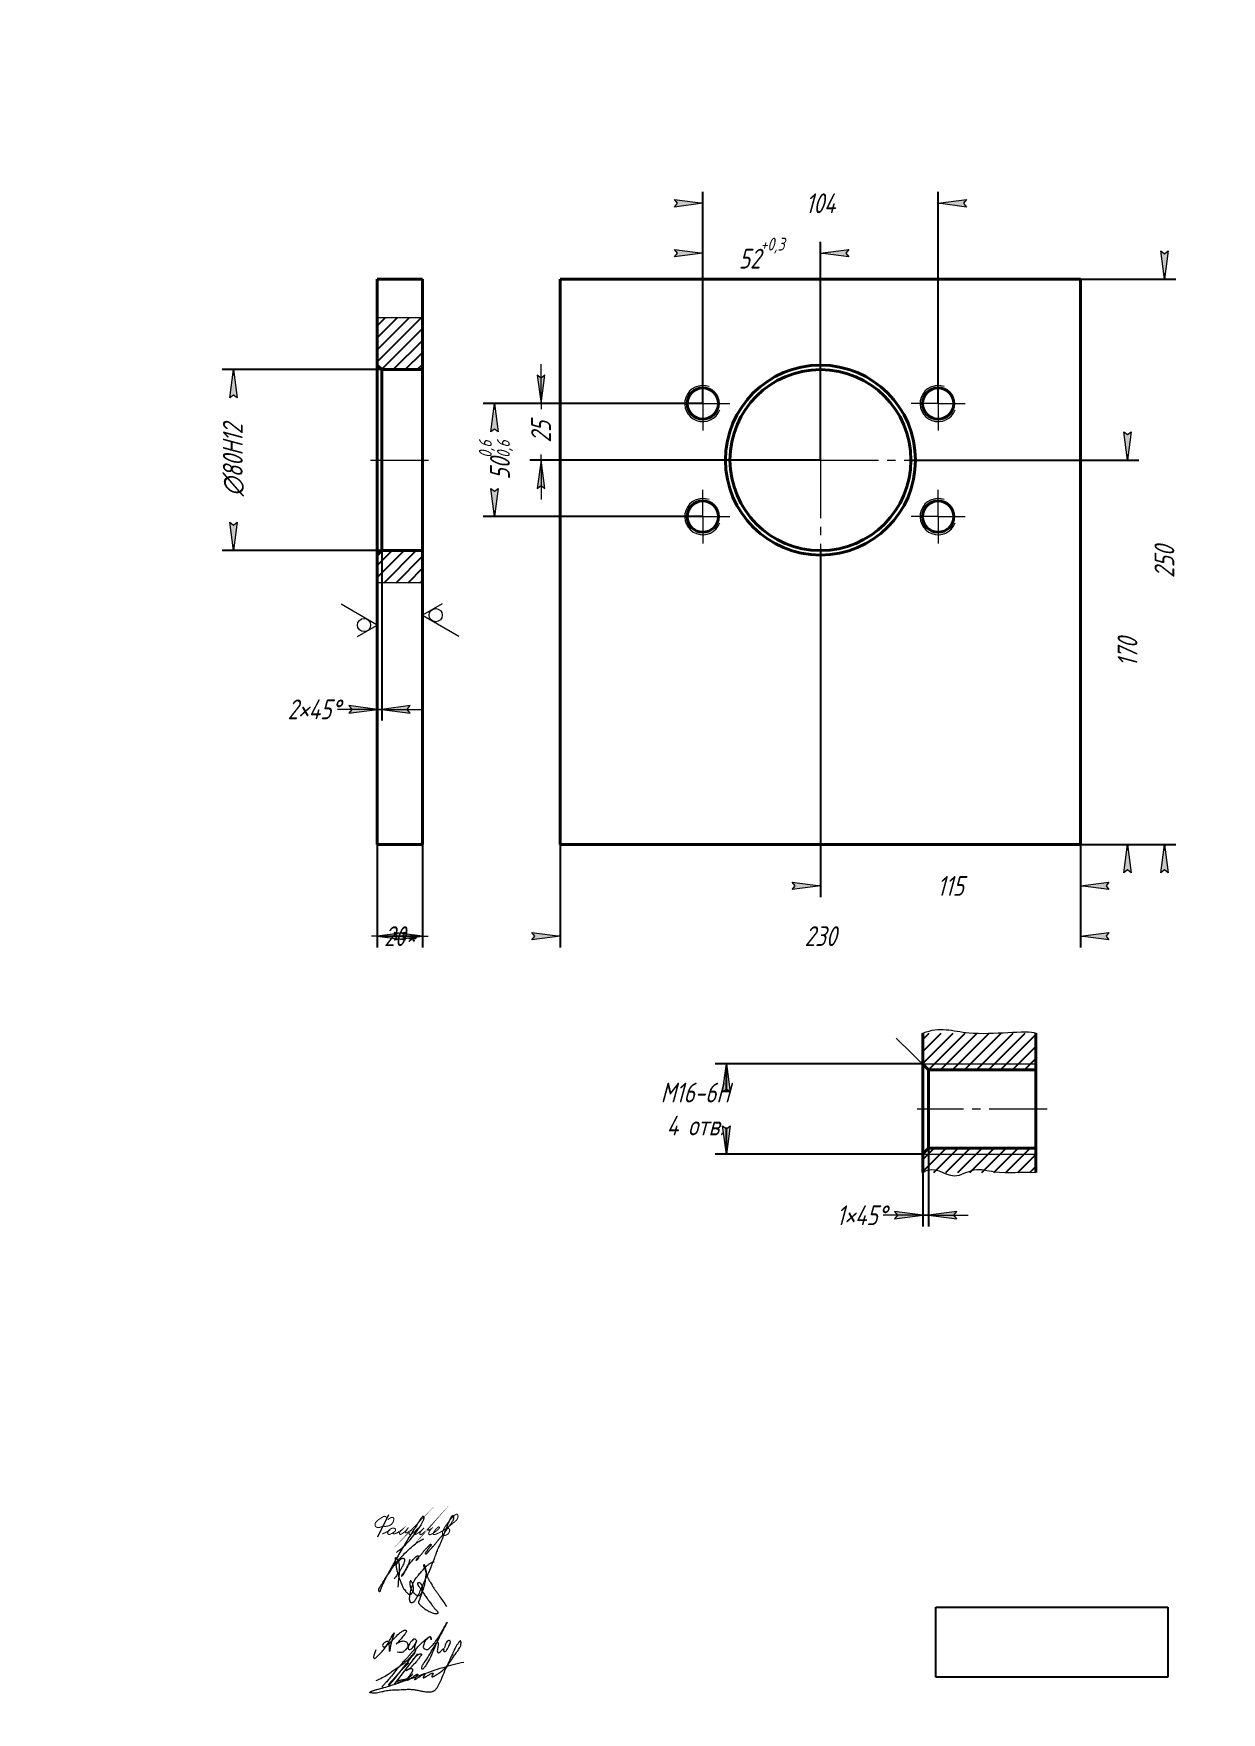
# Model space of a CAD drawing. Header units: millimetres. Extents: x 0 to 210, y 0 to 297.
import ezdxf

# ---------------------------------------------------------------- set-up
doc = ezdxf.new("R2010")
doc.units = ezdxf.units.MM
for name, pattern in [('K5LT32789', [0]), ('K5LT32790', [0]), ('K5LT32791', [0]), ('K5LT_AXLED', [14.78612232208252, 10.28612232208252, -1.5, 1.5, -1.5]), ('K5LT_BASIC', [0]), ('K5LT_THIN', [0]), ('K5LT_THIN_INCLUDED_TO_HATCHING', [0])]:
    doc.linetypes.add(name, pattern=pattern)
doc.layers.add('Системный слой', color=7, linetype='Continuous')
doc.styles.add('KDIMTEXTSTYLE', font='GOST_AU.SHX', dxfattribs={"width": 0.96, "oblique": 15, "height": 5})
doc.dimstyles.new('KDIMSTYLE (0.40)', dxfattribs={"dimtxt": 5, "dimasz": 1, "dimexe": 2, "dimexo": 0.0625, "dimgap": 1, "dimtad": 1, "dimlfac": 2.5, "dimtxsty": 'KDIMTEXTSTYLE', "dimsah": 1, "dimcen": 0.09, "dimdle": 1, "dimadec": 0, "dimazin": 0, "dimtfac": 0.667, "dimtmove": 0, "dimatfit": 3, "dimfxl": 1, "dimtvp": 1, "dimtolj": 1, "dimtzin": 0, "dimarcsym": 0})
doc.dimstyles.new('KDIMSTYLE (1.00)', dxfattribs={"dimtxt": 5, "dimasz": 1, "dimexe": 2, "dimexo": 0.0625, "dimgap": 1, "dimtad": 1, "dimtxsty": 'KDIMTEXTSTYLE', "dimsah": 1, "dimcen": 0.09, "dimdle": 1, "dimadec": 0, "dimazin": 0, "dimtfac": 0.667, "dimtmove": 0, "dimatfit": 3, "dimfxl": 1, "dimtvp": 1, "dimtolj": 1, "dimtzin": 0, "dimarcsym": 0})
picture_1 = doc.add_image_def('image1.jpg', size_in_pixel=(394, 119))
pattern_1 = [(45, (0, 0), (-1.060660171779821, 1.060660171779821), [])]

msp = doc.modelspace()

# ---------------------------------------------------------------- blocks, each defined once
blk = doc.blocks.new('U0')
at = {"layer": 'Системный слой', "color": 30, "linetype": 'K5LT_AXLED', "lineweight": 18, "true_color": 0xff8000}
for q in [(139.1155471562237, 239.5456144504718), (121.1155471562237, 221.5456144504718), (157.1155471562237, 221.5456144504718), (139.1155471562237, 203.5456144504718)]:
    blk.add_line((139.1155471562237, 221.5456144504718), q, dxfattribs=at)
blk = doc.blocks.new('KDIMARROW_01')
at = {"layer": 'Системный слой'}
blk.add_hatch(color=0, dxfattribs=at).paths.add_polyline_path([(0, 0), (-5, 0.658262491226197), (-4.5, 5.51091059616309e-16), (-5, -0.6582624912261956)])
at = {"layer": 'Системный слой', "color": 0, "linetype": 'K5LT_THIN', "lineweight": 18}
for p, q in [((-4.5, 5.51091059616309e-16), (-5, 0.658262491226197)), ((-5, 0.658262491226197), (0, 0)), ((0, 0), (-5, -0.6582624912261956)), ((-5, -0.6582624912261956), (-4.5, 5.51091059616309e-16)), ((0, 0), (-1, 0))]:
    blk.add_line(p, q, dxfattribs=at)
blk = doc.blocks.new('U1')
at = {"layer": 'Системный слой', "color": 30, "linetype": 'K5LT_AXLED', "lineweight": 18, "true_color": 0xff8000}
for q in [(159.9155471562237, 236.3126017484718), (155.1485598582237, 231.5456144504718), (164.6825344542237, 231.5456144504718), (159.9155471562237, 226.7786271524718)]:
    blk.add_line((159.9155471562237, 231.5456144504718), q, dxfattribs=at)
blk = doc.blocks.new('U2')
at = {"layer": 'Системный слой', "color": 30, "linetype": 'K5LT_AXLED', "lineweight": 18, "true_color": 0xff8000}
for q in [(159.9155471562237, 216.3126017484718), (155.1485598582237, 211.5456144504718), (164.6825344542237, 211.5456144504718), (159.9155471562237, 206.7786271524718)]:
    blk.add_line((159.9155471562237, 211.5456144504718), q, dxfattribs=at)
blk = doc.blocks.new('U3')
at = {"layer": 'Системный слой', "color": 30, "linetype": 'K5LT_AXLED', "lineweight": 18, "true_color": 0xff8000}
for q in [(118.3155471562237, 216.3126017484718), (113.5485598582237, 211.5456144504718), (123.0825344542237, 211.5456144504718), (118.3155471562237, 206.7786271524718)]:
    blk.add_line((118.3155471562237, 211.5456144504718), q, dxfattribs=at)
blk = doc.blocks.new('U4')
at = {"layer": 'Системный слой', "color": 30, "linetype": 'K5LT_AXLED', "lineweight": 18, "true_color": 0xff8000}
for q in [(118.3155471562237, 236.3126017484718), (113.5485598582237, 231.5456144504718), (123.0825344542237, 231.5456144504718), (118.3155471562237, 226.7786271524718)]:
    blk.add_line((118.3155471562237, 231.5456144504718), q, dxfattribs=at)
blk = doc.blocks.new('KDIMARROW_02')
at = {"layer": 'Системный слой'}
blk.add_hatch(color=0, dxfattribs=at).paths.add_polyline_path([(4.5, -5.51091059616309e-16), (5, 0.6582624912261956), (0, 0), (5, -0.658262491226197)])
at = {"layer": 'Системный слой', "color": 0, "linetype": 'K5LT_THIN', "lineweight": 18}
for p, q in [((0, 0), (-1, 0)), ((5, 0.6582624912261956), (0, 0)), ((0, 0), (5, -0.658262491226197)), ((0, 0), (7, -8.572527594031472e-16)), ((4.5, -5.51091059616309e-16), (5, 0.6582624912261956)), ((5, -0.658262491226197), (4.5, -5.51091059616309e-16))]:
    blk.add_line(p, q, dxfattribs=at)
blk = doc.blocks.new('U6')
at = {"layer": 'Системный слой', "color": 150, "linetype": 'K5LT_BASIC', "lineweight": 40, "true_color": 0x0080ff}
for p, q in [((60.75640962079432, 246.7933054257608), (60.75640962079432, 253.5456144504718)), ((60.75640962079433, 153.5456144504718), (60.75640962079432, 199.8526770763568))]:
    blk.add_line(p, q, dxfattribs=at)
blk = doc.blocks.new('U7')
at = {"layer": 'Системный слой', "color": 150, "linetype": 'K5LT_BASIC', "lineweight": 40, "true_color": 0x0080ff}
for p, q in [((68.75640962079432, 246.7933054257608), (68.75640962079432, 253.5456144504718)), ((68.75640962079433, 153.5456144504718), (68.75640962079433, 199.8526770763568))]:
    blk.add_line(p, q, dxfattribs=at)
blk = doc.blocks.new('U8')
at = {"layer": 'Системный слой', "color": 7, "linetype": 'K5LT_THIN_INCLUDED_TO_HATCHING', "lineweight": 18}
for p, q in [((60.75640962079432, 246.7933054257608), (68.75640962079432, 246.7933054257608)), ((68.75640962079432, 199.8526770763568), (60.75640962079432, 199.8526770763568))]:
    blk.add_line(p, q, dxfattribs=at)
blk = doc.blocks.new('U9')
at = {"layer": 'Системный слой', "color": 7, "linetype": 'K5LT_THIN', "lineweight": 18}
for p, q in [((60.75640962079432, 192.3695673705602), (54.35465962079432, 196.0656177330602)), ((57.25640962079432, 190.3488423705602), (60.75640962079432, 192.3695673705602))]:
    blk.add_line(p, q, dxfattribs=at)
blk.add_arc((58.42307628746099, 192.3695673705602), 1.166666666666667, 0, 359.999994270422, dxfattribs=at)
blk = doc.blocks.new('U10')
at = {"layer": 'Системный слой', "color": 7, "linetype": 'K5LT_THIN', "lineweight": 18}
for p, q in [((72.25640962079433, 196.1328293196833), (68.75640962079433, 194.1121043196833)), ((68.75640962079433, 194.1121043196833), (75.15815962079432, 190.4160539571833))]:
    blk.add_line(p, q, dxfattribs=at)
blk.add_arc((71.08974295412766, 194.1121043196833), 1.166666666666667, 0, 359.999994270422, dxfattribs=at)
blk = doc.blocks.new('U14')
at = {"layer": 'Системный слой', "color": 5, "linetype": 'K5LT32789', "lineweight": 18, "true_color": 0x0000ff}
for points in [[(67.74083259352751, 12.68199970543921), (67.53583490097722, 12.99643157270208), (67.21372463437274, 12.99643157270208), (66.9100583592423, 12.69276529757158), (66.56618711300953, 12.34889405133882), (66.29128180677779, 11.87763589345843), (66.17413804013555, 11.25608340748298), (66.36439853903384, 11.06582290858506), (66.69881297737541, 11.14789620075047), (66.90378179322128, 11.35286501659613), (67.14343213587176, 11.64070085185963), (67.47359009034484, 12.14374968236396), (67.83333421514328, 12.86242012067547), (67.47359009034484, 12.14374968236396), (67.34877294689524, 11.56441453769264), (67.34877294689524, 11.2270793110886), (67.43316272550993, 11.14268953247395), (67.58714670929163, 11.19640699735638), (68.28698362804909, 11.98097503175282), (69.05120204975985, 12.67434517750783), (69.43694276667588, 13.02432509098986), (69.8508396558755, 13.29759599304759), (70.04033463187243, 13.41301615654348), (70.19286639032732, 13.41301615654348), (70.27144052111487, 13.20064666917881), (70.27144052111487, 12.96519314911521), (70.27144052111487, 12.7158940273886), (70.27144052111487, 13.20064666917881), (70.19286639032732, 13.41301615654348), (70.04033463187196, 13.42270798199286), (69.43694276667588, 13.02432509098986), (68.88018868253394, 11.91720335884585), (68.88018868253394, 11.42539241120508), (69.10675388365992, 11.19882721007917), (69.4260433874648, 11.11606757752685), (69.74960410944054, 11.11606757752685), (70.01060864082484, 11.37707210891097), (70.34087603944815, 11.70733950753498), (71.40398705769586, 12.77045052578271), (73.9643934755348, 17.52664137206281), (71.40398705769586, 12.77045052578271), (70.49473266690484, 10.4984899054264), (69.79675170717206, 9.0280135349565), (69.16697334250226, 8.0406035216038), (68.75382750594768, 7.549129830898096), (68.62558000217778, 7.656938088457338), (68.62558000217778, 8.077695761988451), (68.92094179959625, 8.606267715524268), (69.45941945731045, 9.324944176281235), (70.3162018858144, 10.74108002312852), (71.18508260523068, 12.22347236361057), (71.37341946640636, 12.41180922478631), (71.51477710435593, 12.39162148456313), (71.55577976212646, 12.16079320246209), (71.48297626023867, 11.65953906064667), (71.42486540178028, 11.25944417878355), (71.3464462997532, 10.86354042513832), (71.42778097463766, 10.57206611922362), (71.59041913181204, 10.48605957839973), (71.81751974441184, 10.71316019099916), (72.24580661175516, 11.04988692651423), (72.63066607453024, 11.4347463892893), (72.38501913486056, 10.92365647376928), (72.50008036521577, 10.80859524341432), (72.67287993913843, 10.73677397476428), (72.86477674445852, 10.80865185899646), (73.10691255831337, 11.05078767285104), (73.75233066165916, 12.39613229606604), (73.67558129730499, 12.6692742785954), (73.4309066320048, 12.7363582963973), (73.11425506841206, 12.65968654573433), (72.90796288343292, 12.25716437158559), (72.75923662078948, 11.79713386760673), (72.63066607453024, 11.39944772837944)], [(60.48963017095634, 11.04734602816845), (60.30097739485193, 10.52244776624372), (60.11403955550625, 10.00232106052104), (60.05394768910777, 9.679016351831535), (60.193089666854, 9.539874374085514), (60.38632031737693, 9.539874374085514), (60.56816458118897, 9.72171863789734), (61.08888527741239, 10.24243933412069), (62.3723350929063, 11.52588914961481), (64.21075003292171, 15.13982041591868), (63.10559661735942, 12.43847668227616), (62.91086128647051, 10.02312080691289), (62.91086128647051, 12.24984767414477), (62.68727281108934, 12.60974900315594), (62.15398871938464, 12.49457575991624), (61.79026039649793, 12.13084743702976), (61.66395315183084, 11.8035664127047), (61.7864620437194, 11.5732319711162), (62.1179612795043, 11.5732319711162), (62.91086128647051, 12.24984767414477), (63.99470988240707, 13.33369627008133), (64.7473728579463, 14.08635924562034), (65.59294042450095, 14.64200509034984), (65.95792490419137, 14.53295667394403), (65.86611414215149, 14.22566653331106), (65.65030359501137, 13.83709925829413), (64.93970523317368, 12.99554684680405), (64.347397096108, 12.29408401229435), (63.94392862968365, 12.02126576412803), (64.73352167969985, 12.55517463333641), (65.36893084917187, 12.67193677295757), (65.7806106340612, 12.58156998176253), (66.06107879482842, 12.37371130590151), (66.18775189730269, 12.03482228841841), (66.18775189730269, 11.63266748343173), (65.9389442140048, 11.26214858341942), (65.68875529897622, 11.01195966839035), (65.29765602548544, 10.62086039489984), (64.86668338316332, 10.52266457427356), (64.26500954086151, 10.63111074615233)]]:
    blk.add_open_spline(points, degree=3, dxfattribs=at)
blk = doc.blocks.new('U15')
at = {"layer": 'Системный слой', "color": 5, "linetype": 'K5LT32790', "lineweight": 18, "true_color": 0x0000ff}
blk.add_open_spline([(64.46339127690365, 22.17726392691586), (64.49730791901881, 23.4013541210426), (64.80518552747928, 24.78405382729684), (64.66304951531032, 26.24561110115671), (64.58635903707896, 26.52936611737597), (64.51085430941849, 26.71904649760469), (64.42602881449416, 26.88263353446698), (64.33359740178332, 27.02829811388476), (64.24432029139741, 27.14916718983906), (64.17012281037029, 27.23892815888432), (64.11734282523345, 27.29357764609109), (64.08320078202438, 27.32300268056554), (64.0617495896924, 27.33854297068308), (64.04574775736127, 27.3481237905398), (64.03286039620673, 27.3542513199329), (64.02211227441596, 27.35802935433027), (64.01292859026103, 27.36009310407591), (64.00492529318302, 27.36083761014982), (63.99785256671703, 27.360513748277), (63.99144464526314, 27.35927001035131), (63.98546362444819, 27.35713757186625), (63.97963188949486, 27.35403796049511), (63.97385478925727, 27.34982835145522), (63.96808373387262, 27.34431896148237), (63.96231092850826, 27.33729472219868), (63.95649600257114, 27.32840636477542), (63.95061253520931, 27.31716849726774), (63.94464928031574, 27.30289850498013), (63.93861212375445, 27.28460221709395), (63.93252622589479, 27.26073343571004), (63.92643391412016, 27.22857645920686), (63.92056950181676, 27.18363064258612), (63.9155077608205, 27.11769527087901), (63.91302911384934, 27.02691454300395), (63.91391473998537, 26.91175125102215), (63.91934412668924, 26.78170039042718), (63.93166873116778, 26.6394169589357), (63.95348890706272, 26.48010842453888), (63.99176921989145, 26.28065270340787), (64.05234846840882, 26.01136459124046), (64.13004123542073, 25.60799574311993), (64.24386865936012, 25.03426194101772), (64.43768836515, 24.31008488580918), (64.72198758879702, 23.53239323955407), (64.99395743625526, 22.80252365656534), (65.25574490670282, 22.19196019154208), (65.51638120612274, 21.74846208442528), (65.76573951116647, 21.42888251348896), (65.98060216710458, 21.20578538887415), (66.14235313757979, 21.04892947529763), (66.25842959045275, 20.96426352495311), (66.33374443602712, 20.92556555489082), (66.38986096087513, 20.90514584965027), (66.44117626106987, 20.8931870077318), (66.49245054918376, 20.88700363317705), (66.54497238843565, 20.88615338680427), (66.59791324319923, 20.89087655798301), (66.64906385629206, 20.90103443259156), (66.6964253670903, 20.91595702183318), (66.73847183323133, 20.93456643508259), (66.77538674134631, 20.95610565938935), (66.80864856883534, 20.98109280209258), (66.8420193987893, 21.01215882554158), (66.87922620893538, 21.05432460542298), (66.92514264137913, 21.11713456778082), (66.98361261842781, 21.20749630585212), (67.05162809241975, 21.32484837146995), (67.11339340594336, 21.45803491891596), (67.15764874251113, 21.58948840436176), (67.18312214998947, 21.71275312973674), (67.1942550468003, 21.83572636332866), (67.19303726812024, 21.97590558280413), (67.17473561255157, 22.14950595408297), (67.13336470207506, 22.36338686128994), (67.07049208613077, 22.59455703687186), (66.99918262021038, 22.80512052607233), (66.9344955069146, 22.96010353364005), (66.87590644857501, 23.05940555769487), (66.82792561324271, 23.12557388037155), (66.78481052924624, 23.17729082008074), (66.74624019731107, 23.21772119728755), (66.7151107635685, 23.24469428371083), (66.69178317565157, 23.26063707676272), (66.67548211083579, 23.26931549529891), (66.6627802014519, 23.27436273803474), (66.65212066177125, 23.27721438020637), (66.64285145943072, 23.27850115494519), (66.6347954333067, 23.27856882932949), (66.62769814330278, 23.27771355491984), (66.62130955788648, 23.27612453998236), (66.61496979419125, 23.27370484007727), (66.60841754185171, 23.27028182098198), (66.6014761723396, 23.26557268166087), (66.59416802552215, 23.2593721019995), (66.58636272789748, 23.25127384420986), (66.5778884118916, 23.24066078103115), (66.5684876044273, 23.22652801440987), (66.55791813383793, 23.20741618458047), (66.54577237571131, 23.18080782363825), (66.53240866285353, 23.144680822976), (66.51854146357672, 23.09794653044904), (66.5060324016608, 23.04217359060593), (66.4973130446586, 22.97831171557738), (66.49413143653302, 22.90543614519135), (66.4987497772205, 22.81633328147976), (66.5160030350295, 22.69666804389851), (66.5465616389049, 22.5251043610057), (66.5846258897992, 22.30478835363934), (66.64446876603016, 22.05901339652476), (66.73116809291588, 21.8303926564644), (66.83977299623793, 21.61918559296399), (66.96916375171952, 21.41810557728769), (67.12399268573455, 21.2210773673317), (67.29216511153254, 21.0462551074115), (67.4515746960169, 20.90634425732816), (67.59080815627212, 20.81054347708928), (67.70853493785816, 20.75010055623977), (67.81030185474987, 20.71111622783212), (67.90250181776736, 20.68655972967545), (67.98445350192169, 20.67429563966331), (68.05482454733851, 20.67202283101147), (68.11427354926289, 20.67709897824651), (68.16484893073329, 20.68754821037561), (68.20873370503344, 20.70217113905326), (68.24840272233158, 20.72085248208165), (68.28744583668998, 20.7445822221022), (68.32897188220682, 20.77590130010893), (68.37548853190003, 20.8187448258752), (68.428931563846, 20.87831398236793), (68.49008518836291, 20.96005218070201), (68.55758460964924, 21.06495832499755), (68.62389227371756, 21.19081469868584), (68.68053068757317, 21.33062583836457), (68.72336155559923, 21.47934165990384), (68.75111165165538, 21.6368120582639), (68.76376494121297, 21.80719337742849), (68.75937970871499, 21.98881980232264), (68.7383909967462, 22.17153409939971), (68.70176608198159, 22.33889544187466), (68.65347456963141, 22.47896310895649), (68.6009804039584, 22.58992874899729), (68.54791982346244, 22.67488299284679), (68.495666212163, 22.74015493673269), (68.44363463815934, 22.79157056974628), (68.38917989114177, 22.83470551915977), (68.33095787706975, 22.87181760587015), (68.26968951812796, 22.9025568224981), (68.20985166729477, 22.92553948184653), (68.15624557772512, 22.94046189109724), (68.11183641894877, 22.9469418819285), (68.07565885506207, 22.94764061215639), (68.04471514075017, 22.94465042234276), (68.01587877490803, 22.93854834209171), (67.98803779040689, 22.92958894941427), (67.96165076496013, 22.91803298630003), (67.93811788056145, 22.90461639162038), (67.91858102147623, 22.89044795427219), (67.90323397192597, 22.87645301889063), (67.89154367606378, 22.86304843729155), (67.88296230175541, 22.85053721685028), (67.87667712141871, 22.83859642855271), (67.87199912910145, 22.8266703744149), (67.86836977322915, 22.81335679608802), (67.86600692362177, 22.79811814183395), (67.86528241542436, 22.78046856659341), (67.86662458036847, 22.76014054350961), (67.87068682448277, 22.73594236745254), (67.8785805600811, 22.70627789454969), (67.89243793724594, 22.66769575485833), (67.91598883510088, 22.61489645806012), (67.95265177865858, 22.54252051534851), (68.00112501567317, 22.44640284551625), (68.06346067994895, 22.33291728033043), (68.14894687130992, 22.20481504533203), (68.27150915191662, 22.05634178428184), (68.45001148556321, 21.84432439319733), (68.68236344546023, 21.51743273923637), (68.97780994198273, 21.04892163824812), (69.3338939354083, 20.46791924428979), (69.79574564903619, 19.84791924455965), (70.25811378992427, 19.24079477570334), (70.64547772046683, 18.70991164595745), (70.91665468149003, 18.31686462646422), (71.1368997358864, 18.1085816235132), (71.28049808592246, 17.98500607855996), (71.36642306922364, 17.89024977596301), (71.41944754005138, 17.81225340286048), (71.45159933966922, 17.75193668642819), (71.47307909523414, 17.70050732917673), (71.48555052693199, 17.65827271223662), (71.49117744135516, 17.6250783299329), (71.49239875512691, 17.59968366315755), (71.49095894096102, 17.57947310793458), (71.48767033305704, 17.56257247716459), (71.48293691606922, 17.54805553080703), (71.47691007869453, 17.53522859563165), (71.46949340507783, 17.52347901095987), (71.46036103705731, 17.5120621196628), (71.44892218917774, 17.50050570180261), (71.43438246565815, 17.48852801493661), (71.41571499599318, 17.47598851725596), (71.39140153181664, 17.46280008553478), (71.36031072339536, 17.44948916019945), (71.32247678033599, 17.43709520903647), (71.27865464459823, 17.42669533701351), (71.22867821508419, 17.419611444818), (71.16969888767666, 17.41697807206199), (71.09611975217325, 17.42095021094372), (70.9975818839656, 17.43565547687018), (70.85427813173717, 17.46552112320103), (70.64250046708032, 17.52293941308076), (70.33420589447935, 17.63246909992174), (69.96290461382604, 17.79768180604825), (69.57328334371141, 17.98959587247148), (69.26410056684126, 18.18735494440173), (69.0188355820255, 18.39215855955118), (68.79479424735038, 18.59288194160564), (68.5550186916445, 18.80598664321556), (68.3456648193793, 18.99261594328314), (68.216754542487, 19.14107067334103), (68.1566134766038, 19.236793212843), (68.12797787275096, 19.29864071634995), (68.1109568067127, 19.35191137615291), (68.10059037251314, 19.40273196046752), (68.0954443309617, 19.45413434167401), (68.09550645990626, 19.50622921396504), (68.1008555460525, 19.55832878138332), (68.11240332004911, 19.61342847798693), (68.13124050895861, 19.6742666450196), (68.16243191283554, 19.75288422846157), (68.21020998043362, 19.85758169140107), (68.28183796833764, 20.01970833701139), (68.37563155580722, 20.24228402359446), (68.47115724697659, 20.53782135049443), (68.57902192141188, 20.86008337401779), (68.71077893276626, 21.20853555627221), (68.86340209399998, 21.63029540715243), (69.03525659071104, 22.16835860490235), (69.18607291901763, 22.78564373631909), (69.27638832985214, 23.36311678831032), (69.33407642755218, 23.8266037551962), (69.40054948824353, 24.18946473736494), (69.45565647395813, 24.48452277404436), (69.46639441583518, 24.72311080889264), (69.44477564891811, 24.91287600516435), (69.4070883824094, 25.09539017107377), (69.3521446363223, 25.30103256048179), (69.30071529826274, 25.51514856869733), (69.26258021606469, 25.70836773865773), (69.224386613787, 25.85301499978256), (69.1937543084755, 25.95380116548091), (69.17008963415225, 26.01942493424555), (69.15012217677058, 26.06020652122017), (69.13474510934397, 26.08368623384428), (69.12304537012724, 26.09768933066104), (69.11283969668233, 26.10731109775635), (69.10341382227517, 26.11420050519352), (69.0944511221661, 26.11910474684288), (69.08574386415407, 26.12244313697549), (69.07712949771081, 26.12445934008184), (69.0686320596136, 26.12526903712926), (69.06022052022534, 26.12499695991289), (69.05178038029472, 26.12373913012627), (69.0427773513196, 26.12146852497905), (69.03283384546842, 26.11793567326851), (69.02188687277207, 26.11283459991775), (69.01049351184331, 26.10611900288166), (68.99964088426614, 26.09817585640178), (68.98991468768394, 26.08941776185691), (68.98148399857381, 26.08000495001254), (68.97389166692267, 26.06941872291601), (68.96714531761648, 26.05733224379053), (68.96137845975618, 26.04343178859632), (68.95682579226118, 26.02761711758419), (68.9536615722842, 26.00934400739608), (68.95220600686449, 25.98774448226138), (68.95305759181588, 25.96135957012109), (68.95729514438533, 25.92837170138334), (68.9663717090544, 25.88731848018212), (68.9816640131753, 25.83667528885805), (69.00577046367577, 25.77335079699321), (69.04271044601266, 25.69444037116884), (69.09318026845422, 25.5956107552861), (69.14306538758169, 25.47048000395185), (69.18986746000897, 25.32012803643977), (69.2416080296907, 25.14098214000634), (69.3177827204926, 24.913459166997), (69.41595331534036, 24.63874806047053), (69.5092019920363, 24.32695899624972), (69.58822009550823, 24.03740562963461), (69.68516353581082, 23.78165583220155), (69.80135730477875, 23.56334508961274), (69.9390941522931, 23.34100085221544), (70.09948397667911, 23.0915040451591), (70.28221118673903, 22.77628951454304), (70.52005058157036, 22.35822366352073), (70.82767766178817, 21.88039806817235), (71.17873925836747, 21.37803589706994), (71.51883949134537, 20.90296994351257), (72.13198088309706, 20.0436884964418), (72.61610697871072, 19.3317627747044), (72.98552886555495, 18.76372952205026)], degree=3, knots=[0, 0, 0, 0, 23.08892411003839, 25.90578379320913, 27.36849658095113, 28.57853477437289, 29.7218750749431, 30.81396087475684, 31.80518275617818, 32.5340116185717, 32.99290285232896, 33.22579348087665, 33.37704679038229, 33.48833048874886, 33.57455142486756, 33.64380518652092, 33.70122378259412, 33.75036659537633, 33.79386957008623, 33.83335544025108, 33.87214105272245, 33.91235496550996, 33.95658983186728, 34.00557035799107, 34.061357419905, 34.12646780763512, 34.20410929927907, 34.29854880647121, 34.4157438501339, 34.56455491175546, 34.75945876534566, 35.02822874118409, 35.41286378006095, 35.99717510029608, 36.72813949276635, 37.56894107973724, 38.43382537174505, 39.40133199336037, 40.578430721351, 42.23539782704537, 44.56960189155861, 48.26913254375512, 53.18771198246659, 58.58434017403594, 63.76404376679448, 67.77867569014562, 70.99814287695813, 73.36983390960212, 75.34981577454691, 76.79687388843904, 77.58132367445822, 78.02891375208497, 78.378086715233, 78.69680269722102, 79.01348919569972, 79.34337265075953, 79.67858665453129, 80.00682416916896, 80.31793205149701, 80.60647145028561, 80.86603481811044, 81.11641040457833, 81.38398339074794, 81.71835383148989, 82.1678102968112, 82.8393613365416, 83.73323474227259, 84.70542236921145, 85.58272421559701, 86.32439137188506, 87.05711592911308, 87.8907574961167, 88.94534148899339, 90.32114124951465, 91.96557055710285, 93.42636652596606, 94.48421544317516, 95.10102119904894, 95.58099742489627, 96.01314099800784, 96.36109308967781, 96.62600156797119, 96.78273890043828, 96.889142367443, 96.97113807639755, 97.038129668233, 97.09527188758723, 97.14590073358623, 97.18856061114779, 97.2287471840586, 97.26891537016509, 97.31531058982989, 97.36686141375753, 97.42565515127394, 97.49445365730666, 97.57714175019537, 97.6796234518885, 97.81191523042803, 97.98566281873885, 98.22679687241516, 98.53258681418663, 98.89778635319205, 99.29603614677359, 99.73782124223918, 100.2617239247368, 100.964229309618, 101.999780239612, 103.5254109190041, 105.1506671389526, 106.7245298989554, 108.093531563326, 109.5903133920281, 111.1953020837693, 112.7774834854757, 114.1263943636619, 115.159714159532, 115.933249703592, 116.5991051072816, 117.1966867350474, 117.716186105381, 118.1472776884506, 118.5120913932663, 118.8308284389657, 119.1120840017018, 119.3761473530127, 119.6502541760029, 119.9661844048676, 120.3484720487786, 120.8326110054183, 121.4625745633854, 122.257883948525, 123.1663167729581, 124.1218957718332, 125.0774414802364, 126.058759075695, 127.1107217357935, 128.2713802827618, 129.4555411470182, 130.5492798125666, 131.4722221457924, 132.2240763945491, 132.8428036707044, 133.3435270316868, 133.7861618193668, 134.2097331793344, 134.6419531666712, 135.07675082757, 135.4909341445828, 135.8405670411855, 136.1161996801323, 136.3290212946846, 136.5165823049759, 136.6970732021236, 136.8799095666845, 137.0632951286719, 137.2354651043024, 137.3861300135916, 137.5142614765161, 137.6235479569736, 137.7184450497249, 137.7976892899042, 137.8756507401737, 137.9579435297707, 138.0555159514176, 138.163779376122, 138.2880427438782, 138.436309489426, 138.6225163233996, 138.8620748680995, 139.2031278659684, 139.7043262486523, 140.3810974906251, 141.2189148674305, 142.1273174818552, 143.2595165690257, 144.8211407952124, 147.3177643775447, 150.7571101410823, 155.1951704424444, 160.0691713325595, 165.2244643996175, 169.4711417493419, 172.4214110687776, 174.0929247216289, 175.1382982941582, 175.9667476052343, 176.4795577137869, 176.9002722075947, 177.2447515993877, 177.5213496275962, 177.722930126645, 177.8737085289891, 177.9963222724827, 178.1014362024326, 178.1953143978301, 178.2815173063154, 178.3661181765914, 178.4549126387874, 178.5547545514223, 178.6700486309557, 178.8070744895659, 178.9752011110635, 179.1872344806044, 179.4394731118456, 179.7197270048918, 180.0295107225544, 180.3832688069577, 180.8234477103547, 181.4071105080071, 182.2468370647849, 183.5636180390767, 185.5124136486446, 188.3659008144822, 191.1693595490507, 193.6361941483106, 195.2159308876024, 197.1470862219489, 199.2692247613871, 201.224518318486, 202.3921757305919, 202.9354455009734, 203.335749427751, 203.6650385457113, 203.9804397921348, 204.3052698204951, 204.6306664143438, 204.9542103018015, 205.2842401760186, 205.68312192184, 206.1453122097258, 206.8668041367929, 207.8378621120557, 209.464316382984, 211.3873392381132, 213.6481330480264, 215.8281705148584, 218.3616311862739, 222.0463208053261, 226.400788772624, 230.2376141698672, 232.9871267002133, 235.1430689373578, 237.1452347941266, 238.6001234124407, 239.5943196481266, 240.7144690296747, 242.0868590309205, 243.5795128043555, 244.8370298052072, 245.7730677623126, 246.3794493830385, 246.8095402814596, 247.0775336538936, 247.2275167539396, 247.3339800160057, 247.4184700209773, 247.4895205515942, 247.5520115162512, 247.6092220325807, 247.6636060178384, 247.7171677520884, 247.7685920257453, 247.8207844363665, 247.8766770811286, 247.9421914551861, 248.0180825757098, 248.1024702365821, 248.1894206015074, 248.2694707678351, 248.3470721801384, 248.425636522534, 248.5128864112118, 248.6056793825818, 248.7068161418586, 248.8204129671911, 248.9522817326213, 249.1114892801304, 249.3139564207763, 249.5741553291382, 249.8978203062795, 250.3037087529917, 250.8417906157673, 251.5282721942539, 252.3812439797572, 253.3595934924577, 254.4759627763927, 255.8726873418201, 257.8510916368267, 259.9382727246121, 261.9636029003651, 263.4698826802768, 265.0464480200878, 266.5866947374772, 268.3669126827913, 270.599666274059, 273.4070816914232, 277.3730272345561, 281.2342012594908, 284.8823428619705, 288.313022516428, 301, 301, 301, 301], dxfattribs=at)
blk = doc.blocks.new('U16')
at = {"layer": 'Системный слой', "color": 5, "linetype": 'K5LT32790', "lineweight": 18, "true_color": 0x0000ff}
for points, knots in [([(64.13870703323994, 28.3138483804332), (65.0437413416488, 28.94775468813275), (66.1813650001685, 30.02221923442055), (67.41397508620683, 31.59914345107906), (68.17044268404737, 32.59207687137365), (68.61822741052755, 33.43761399471666), (68.90591775896861, 33.94508730801368), (68.9997321003452, 34.2123457621865), (69.02874537924194, 34.34988638741103), (69.04057847900648, 34.43402912005392), (69.04108970496588, 34.48727276878765), (69.03668168667447, 34.52082091089812), (69.03063748827763, 34.54380301366356), (69.02340196074715, 34.56190274120696), (69.01509208841973, 34.57700931865494), (69.00567146216974, 34.59009990962619), (68.99487475297815, 34.60185694896705), (68.98220055116057, 34.61298038874122), (68.96717805431815, 34.62362462278968), (68.9496009238251, 34.63352839409428), (68.92982108403059, 34.64211349788764), (68.90861908503484, 34.64878013882341), (68.88711392468971, 34.65309098833656), (68.86645154313624, 34.65492299724021), (68.84739085094186, 34.65448363587564), (68.82993709173769, 34.65203768434277), (68.81345904527107, 34.64769941742281), (68.79693755811256, 34.64132848174415), (68.7795163488072, 34.63234971112389), (68.7602574983881, 34.61972911629552), (68.73787578949268, 34.6016544000064), (68.7095867115261, 34.5742105933133), (68.66943503976074, 34.52902540174915), (68.60289630834427, 34.45159574373849), (68.48959266019527, 34.31204589217128), (68.3085223457457, 34.0664485653607), (68.05153758096546, 33.66595417064401), (67.70786364783626, 33.07000078036174), (67.16315938902495, 32.22507996518453), (66.32533869213626, 30.90964508245513), (65.21309485562557, 29.07394955873725), (63.98588894998989, 26.96536778506726), (62.96956854624028, 25.12578699890389), (62.2948278170953, 23.85636738202155), (61.9230449946597, 23.12042204726109), (61.72173882217713, 22.67115443797499), (61.57997324554291, 22.33105744243883), (61.46351283794349, 22.03723759285745), (61.36413794285642, 21.77621956229066), (61.29100923331242, 21.57917524393017), (61.2487088056489, 21.46422265682173), (61.22350314282598, 21.41218770034499), (61.21099654341107, 21.39074647679291), (61.20159886293617, 21.37728177670189), (61.19382858184406, 21.36804454412169), (61.18708721065536, 21.36150747831655), (61.18106977451805, 21.35687899515463), (61.17557846915805, 21.35367824951774), (61.17046839366513, 21.35159707803319), (61.16562511064108, 21.35043798133191), (61.16095346971356, 21.35008149947245), (61.15637081675705, 21.35046770406163), (61.15189901335029, 21.35156248642744), (61.14759846039301, 21.35329211384763), (61.14348325062193, 21.35556565747802), (61.13935426164436, 21.35843925238365), (61.1348979835802, 21.3621482265379), (61.12980117116918, 21.36711390761596), (61.12374814840953, 21.37393114995427), (61.11637862282592, 21.3834633572086), (61.10713085049291, 21.39715503098802), (61.09546772820956, 21.4169462678172), (61.08099865274647, 21.44503123443343), (61.06488334108555, 21.48220722348694), (61.04986919835247, 21.52767298286099), (61.03870047537683, 21.57844184367465), (61.03279397096109, 21.63240110413659), (61.0326938238429, 21.68865399232592), (61.03888868984092, 21.74764150603266), (61.05200519561358, 21.80922194047491), (61.07284636293083, 21.87386251650867), (61.10334532564649, 21.94325519726013), (61.15143506082802, 22.02916768562423), (61.23463659848161, 22.16189204368825), (61.38656008271236, 22.41180374744013), (61.68600903807659, 22.88727498738027), (62.23781251187089, 23.75985952208268), (63.04737782527969, 24.99552759805789), (64.07067263276596, 26.48886595184469), (65.27993471359358, 27.80299748716072), (66.45182669643826, 28.91956687636417), (67.40272072445326, 29.77790306617041), (68.24714721309738, 30.35485273499131), (68.766505805346, 30.59652708190399), (69.01024151634654, 30.7116814733222)], [0, 0, 0, 0, 8.550608616909479, 12.05498909731316, 15.54800864636031, 18.19112149729409, 19.49899547586825, 20.05820856276075, 20.38161509008001, 20.58967061819273, 20.71666537517187, 20.79367975743621, 20.85170144345296, 20.90072235485522, 20.94465307224176, 20.98524465825564, 21.02564223243174, 21.06834027274877, 21.11593940290885, 21.16833782892286, 21.22470724871314, 21.28305186546078, 21.34057559650208, 21.39466303008514, 21.44378103840279, 21.48828891869076, 21.53119048967674, 21.57580767080184, 21.62550805067395, 21.68308106465782, 21.75428657315771, 21.84854811100129, 21.98874998667692, 22.22341503732463, 22.64135142255019, 23.38396024610536, 24.59145537447172, 26.33319310262997, 28.72517486315826, 32.39414345489543, 38.44413720066752, 45.386804132957, 51.3366439952876, 54.75928160654442, 56.55021407149562, 57.73619828659556, 58.58106772181609, 59.41081735012408, 60.19037519759497, 60.74860237604653, 61.04454549420441, 61.13979306103076, 61.19713002219413, 61.23708949006024, 61.2671348063732, 61.29071298422787, 61.30986155532154, 61.32593719236645, 61.33991703943459, 61.35255107389896, 61.36445007752456, 61.37614187831995, 61.38811066680237, 61.40006167387295, 61.41202200248679, 61.42454207551994, 61.43906624348642, 61.45699012410813, 61.47974062644996, 61.50979512866817, 61.55047455772206, 61.60794197523685, 61.68805755052679, 61.79563498556981, 61.92221881037423, 62.05916765616627, 62.19849487994397, 62.34287054750136, 62.4951123545238, 62.65815684757621, 62.83085476293896, 63.02153046686268, 63.2457091914174, 63.59456840449479, 64.23786481718554, 65.5163435666815, 67.95744178744798, 72.25357323446096, 76.98975279678383, 81.9773654752493, 86.09099495459934, 89.56281137385866, 91.90558766368395, 94, 94, 94, 94]), ([(66.49624851670285, 27.04529816709548), (66.42384308964083, 26.60169202014123), (66.20733768315418, 26.03788666412258), (65.87658033690795, 25.35375867198425), (65.65042397599605, 24.99178315848064), (65.49495214664468, 24.69709280207195), (65.40148187043908, 24.51053238950382), (65.34597150361397, 24.40365874558191), (65.30612628684787, 24.3404069466616), (65.27089037707874, 24.29257735295616), (65.23734582320596, 24.25168335951923), (65.20322649333535, 24.21324908174876), (65.16868382100569, 24.17676248444687), (65.13723032173702, 24.14496357628548), (65.1133646606757, 24.12220843538879), (65.09786578286894, 24.1086448611448), (65.08893227567023, 24.10151371791395), (65.08325923321897, 24.09739246738056), (65.07908494921777, 24.09467233038538), (65.07575025480912, 24.09278026860059), (65.07293820393218, 24.0914702867025), (65.07050073736764, 24.09066597465718), (65.06838705751181, 24.09037117196277), (65.06652349800379, 24.09070256653609), (65.06513147763688, 24.09192733693172), (65.06447743955596, 24.09384281314161), (65.06435669314463, 24.09623369464782), (65.06464512606671, 24.09916185231552), (65.06531578237237, 24.10261323949899), (65.06635661048507, 24.10664113959513), (65.0678394635638, 24.11148740544564), (65.07002691377072, 24.11784642455751), (65.07345236888452, 24.12692771578034), (65.07912887220112, 24.14093692690747), (65.08751269213835, 24.16076705935268), (65.09824583729426, 24.18692605391951), (65.11065934544128, 24.21769642113742), (65.12545971344218, 24.25403603988349), (65.14359648047252, 24.29530355810405), (65.16910939576923, 24.34272218821471), (65.20361955635497, 24.3946681815022), (65.24976052182225, 24.45689067212049), (65.31253989002165, 24.53769537769531), (65.40322415632774, 24.6628070175401), (65.52291839875659, 24.84313871275768), (65.65827978802578, 25.06911125506579), (65.78866009362872, 25.30380761043401), (65.92312631747305, 25.54361601466664), (66.08065173692626, 25.80673705489941), (66.27673220078076, 26.08546311320913), (66.48763393902507, 26.33440949956986), (66.6708004028063, 26.55125611536161), (66.86527127827404, 26.78189209250183), (67.09482249824615, 27.0480110749658), (67.36004465978266, 27.31092708315752), (67.56301114612539, 27.50558654093618), (67.69266316333372, 27.60822132371433), (67.76112196209321, 27.64884580121613), (67.81229161124554, 27.67411030289657), (67.86258551219281, 27.69463459137206), (67.90903056348989, 27.70924502246491), (67.94695301180747, 27.71717505100079), (67.97485288576807, 27.71992919388902), (67.99496431832134, 27.71972544352572), (68.01036479396436, 27.71782618537725), (68.02268045142496, 27.7147846958411), (68.03277181576031, 27.71088240531122), (68.04117004263271, 27.70626502084707), (68.04817932433946, 27.70103153961824), (68.05405312819147, 27.69520521456681), (68.05901449853891, 27.68871689043969), (68.06337489681107, 27.68129467826294), (68.06727265265901, 27.67254209110348), (68.07071703648207, 27.66195705165967), (68.0736043275764, 27.64893386763248), (68.07574585667267, 27.63248105693494), (68.0767846335032, 27.61068267161846), (68.07591135917406, 27.58036511953803), (68.07180591641006, 27.53852438998271), (68.06384043655221, 27.48554862091947), (68.0539718610125, 27.42492079311461), (68.04114993444514, 27.36389282101115), (68.0239019276143, 27.30750134534107), (68.0019834398044, 27.25719830274376), (67.97336279187432, 27.20787053187402), (67.93712253002838, 27.15563439701083), (67.89397540600535, 27.10054618919696), (67.85194893927536, 27.0480208036183), (67.81300735565799, 27.00441895438672), (67.78002647490804, 26.97139258052363), (67.75016983168008, 26.94360580720083), (67.72185961881937, 26.91859179709837), (67.694333332089, 26.89555424019233), (67.67145631848672, 26.87778031226837), (67.65491630667094, 26.86616681378648), (67.64453036943432, 26.85965698176184), (67.63766429639523, 26.8558529630465), (67.63266165067193, 26.85346036086959), (67.62881466425114, 26.85193638787474), (67.62572908751812, 26.85099739502573), (67.62313264438362, 26.85048956837838), (67.62087743991418, 26.85036217022309), (67.61889955749302, 26.85063429565659), (67.61721152107428, 26.85137285970269), (67.61590968974801, 26.8526355832653), (67.6150706734537, 26.85435082010997), (67.61462115620228, 26.85642552146662), (67.61450635106183, 26.85885223172883), (67.61470079798742, 26.86164291574939), (67.61520668018017, 26.86487382050569), (67.61607544394248, 26.86871744015045), (67.6174293211759, 26.87346394768358), (67.61947212135419, 26.87950660012072), (67.62253581669314, 26.8874373937345), (67.62725586465669, 26.89837998770615), (67.63476048319659, 26.91417094274964), (67.64568752662042, 26.93524352825713), (67.6593013194466, 26.95973137350526), (67.67357266605995, 26.98410031152736), (67.68760363581546, 27.00706922493193), (67.70323431454327, 27.03196393658683), (67.72409144423641, 27.06533183593407), (67.75157515577706, 27.11492611330351), (67.78599354626084, 27.17938522879359), (67.83269389045515, 27.25244169719282), (67.89488651019693, 27.32827821558101), (67.98094522462092, 27.41500484901709), (68.09549872167314, 27.51396488069706), (68.2378443014936, 27.6348041398134), (68.37107034557272, 27.77616466572883), (68.49674538125012, 27.92672295292911), (68.61336511254407, 28.0691546517378), (68.74248627616404, 28.21990397979013), (68.87608051991788, 28.37872090686726), (69.00900301814971, 28.55332569843814), (69.14554346000197, 28.7301199265745), (69.3170165849318, 28.91102938461455), (69.51040481933522, 29.08897894736816), (69.6960040799941, 29.2621905815142), (69.8282505529433, 29.4021112518825), (69.91935459842347, 29.50488563815772), (69.98221603256685, 29.5755445324951), (70.03644610413437, 29.63574359470238), (70.08205948069114, 29.68562875552441), (70.11943182620662, 29.7226407246019), (70.14697506246453, 29.74591868427689), (70.16556001463795, 29.75887465131279), (70.17842865352247, 29.76614913949172), (70.18838533688422, 29.77051953921057), (70.196570015867, 29.77307428186124), (70.20352132599655, 29.7743400458439), (70.20956817713697, 29.77462072203754), (70.21493333589709, 29.77409754086614), (70.21977628821992, 29.77287268420315), (70.224063901983, 29.77105450587462), (70.22785542679895, 29.76875898635092), (70.23123265232338, 29.76606644417512), (70.23452819120072, 29.76276361042362), (70.23788084579571, 29.75861835885478), (70.24136694405868, 29.75331277251809), (70.24495176937022, 29.74659026924161), (70.24862898623466, 29.73800383816985), (70.25236368428058, 29.72688623558031), (70.25604951383755, 29.71222008067026), (70.25932571984637, 29.69292007064561), (70.26139195057722, 29.66934014685987), (70.2615242767438, 29.64328044756319), (70.2592796038869, 29.61722253899231), (70.2545572333639, 29.59175694976904), (70.24713966617121, 29.5660239116539), (70.23602130307081, 29.53828908083507), (70.2193505983247, 29.50646384766412), (70.19265887923807, 29.46562695189365), (70.1478569582889, 29.40625210618339), (70.08115724464328, 29.31806905430987), (69.98869586444071, 29.20057617381032), (69.8782648889498, 29.05934532256244), (69.773609631876, 28.89751366004691), (69.67298975603525, 28.73757244757741), (69.56501459834713, 28.61302596505213), (69.48489377058769, 28.50520264759177), (69.42479298312342, 28.41952473832082), (69.3693602145358, 28.35582055890242), (69.3220115252817, 28.31040364784751), (69.29085157612425, 28.2740765970768), (69.2734272760725, 28.24646956178368), (69.26381252976395, 28.22534042715408), (69.25814994205585, 28.20712528504411), (69.2549907570576, 28.19013410515338), (69.25374548111702, 28.17343378440184), (69.25412419059037, 28.15617392988418), (69.25622654736341, 28.13844995036135), (69.26001535048388, 28.1214483033482), (69.26502194864676, 28.10660372944965), (69.27058971150244, 28.09459790096787), (69.27627261298015, 28.08523157922497), (69.28187901579722, 28.07799675345807), (69.28742952666258, 28.07234296342477), (69.29312468610152, 28.06782814458849), (69.29925481634506, 28.06410552239069), (69.306066974234, 28.06106449966165), (69.31371111837572, 28.05875289839088), (69.32230081387297, 28.05726401729737), (69.33203825073828, 28.05671582086754), (69.34325726591098, 28.05729567994496), (69.3564441708466, 28.05931260095596), (69.37236811763866, 28.06328489795212), (69.39243750285101, 28.07017188958041), (69.41878881723272, 28.08167908694874), (69.45317274389713, 28.09990018754108), (69.4953283785429, 28.12573202219556), (69.54402589016352, 28.15846505821406), (69.59687131361328, 28.1985516465467), (69.65422851590408, 28.24860186473212), (69.71946376501047, 28.31543957665542), (69.8005822465618, 28.41403801361413), (69.91296586788113, 28.56410672122121), (70.07654668957979, 28.77939405461944), (70.31177057988695, 29.04192935300536), (70.61622174206815, 29.36281647479315), (70.9444402396197, 29.7453786553063), (71.2993356341579, 30.18134213073178), (71.64902559503159, 30.60887944116223), (72.01086833823582, 31.01900014327131), (72.36829196053495, 31.42653254728931), (72.72789517579193, 31.87044045930654), (73.06132999500302, 32.35678302204039), (73.39133734027115, 32.8345409321452), (73.71755760796546, 33.26845463986507), (73.97145428420555, 33.65007115677251), (74.15111372062428, 33.92675722044339), (74.23682286664292, 34.11843078391618), (74.27204880100764, 34.24641052222498), (74.29213472641663, 34.34922847186841), (74.3058327744094, 34.43092773706269), (74.31575120903781, 34.49075963593765), (74.32091656350619, 34.53811294565314), (74.32173338774182, 34.57995457745371), (74.31772528778274, 34.61726217305424), (74.31045103682361, 34.64789249617844), (74.30093362531926, 34.67400294843867), (74.28906186117959, 34.69829228567966), (74.27500035352985, 34.72084841940693), (74.25937075174079, 34.74081584225989), (74.24323446814756, 34.75731210239812), (74.22741057844328, 34.77020014954384), (74.21229131857844, 34.77985407575626), (74.1979283136449, 34.78682109770232), (74.18394422347899, 34.79162955339768), (74.16972909133719, 34.79469936648385), (74.15447409221697, 34.79623874530273), (74.13765368922869, 34.79607029175588), (74.11882748907104, 34.79384358029621), (74.09755392667881, 34.78905531290344), (74.07309012622208, 34.78091620569455), (74.04454093762047, 34.76824013782058), (74.01175211331703, 34.74979782653915), (73.97625154422079, 34.72534225728907), (73.93946090657705, 34.69502844516148), (73.90208428514566, 34.65803332686498), (73.86205304199167, 34.61017793101598), (73.8228757868726, 34.55316376077819), (73.778364321245, 34.47796256528197), (73.72320540774327, 34.3780480725419), (73.63523370026414, 34.22342598772336), (73.51496413532817, 33.99737640493547), (73.38605609266428, 33.69644056034264), (73.25511924947295, 33.34916884776037), (73.12030891649864, 32.99155814312728), (72.96327704803173, 32.61635414276522), (72.78697357182538, 32.20796001880059), (72.61698658325929, 31.75718594210309), (72.45020810285595, 31.28052702421985), (72.27349099114177, 30.78185971223867), (72.06753572401625, 30.24262284796166), (71.80311490658976, 29.66697346214283), (71.53382422585159, 29.11160643507793), (71.3405262398919, 28.61617627863795), (71.21794258407017, 28.27726344946879), (71.14804865366122, 28.08152383616127), (71.10440566771709, 27.95947331083704), (71.04739206851289, 27.80062515606934), (70.94530404126593, 27.52056263358388), (70.78592577510231, 27.11120566854353), (70.57132489517258, 26.59640613501927), (70.33722311452819, 26.00411103679805), (70.06989888146856, 25.30235595402539), (69.71697962755299, 24.50452142016772), (69.25751606625774, 23.59308703289872), (68.80373224451351, 22.59518182252194), (68.37433627484685, 21.58765135258483), (67.97567470981004, 20.72783494699945), (67.59546769538984, 20.15770691861505), (67.41734967551494, 19.79394822424157), (67.30180231096195, 19.62807777841269), (67.22731364534263, 19.55205155412747), (67.17212021921608, 19.50841541239632), (67.11823756052887, 19.47480598358499), (67.06171491799626, 19.44729532531898), (67.0011584017138, 19.42531102537856), (66.93774328719128, 19.40949895567351), (66.87479715633205, 19.40045619339858), (66.81755018101722, 19.39749180987386), (66.7705985413813, 19.40017369961171), (66.73510215833026, 19.40651179665448), (66.70880858626273, 19.4145290040272), (66.6885298008815, 19.42343296765173), (66.67190235924481, 19.43322112950165), (66.6574769197718, 19.44429939760204), (66.64401174989429, 19.457342227184), (66.63084409654046, 19.47324862119905), (66.61763574247362, 19.49316569770269), (66.60407706782294, 19.51886904845011), (66.58977487399964, 19.55350992292367), (66.5738895527885, 19.60356453455935), (66.55583706233428, 19.67762167463664), (66.53054763743347, 19.78241458073146), (66.49972502920535, 19.91085364926127), (66.4749378477271, 20.04999542080682), (66.46752125874842, 20.18723793035318), (66.47733460807824, 20.33227858386104), (66.5030329202132, 20.50290661009936), (66.54512946550786, 20.71779551791522), (66.59304409455983, 21.00604348358294), (66.65300424785596, 21.37589775200237), (66.74868969873613, 21.79832739341558), (66.87861630369753, 22.18427166368548), (66.98812311345279, 22.49886886741476), (67.07224624628356, 22.75184638681301), (67.158691879435, 22.98602870230258), (67.27391643076047, 23.22913949454085), (67.44419835896876, 23.5021498527102), (67.70994776443902, 23.86487163903294), (68.0801964275436, 24.3518574271047), (68.59230068191339, 24.93071581560673), (69.12030317886563, 25.51085948989638), (69.61145955682454, 25.99235821206068), (69.98368075454019, 26.29944174126177), (70.26791090408103, 26.46495158708291), (70.52669465070291, 26.5733512505976), (70.71009066981247, 26.63261671342917), (70.82182816348592, 26.66862308617439)], [0, 0, 0, 0, 9.05012872705892, 12.27523955615502, 15.45899986464831, 17.73483988954849, 19.05741326790075, 19.7108414674711, 20.18625624796493, 20.5782552686495, 20.92015558141624, 21.26322820190859, 21.62482865825904, 21.94340184840314, 22.17414311605756, 22.29628959118215, 22.36275980440909, 22.40689436236537, 22.4390567453203, 22.46419391743622, 22.48492183865863, 22.50216622969817, 22.51626151636768, 22.52813273998885, 22.53944741467791, 22.5522415096399, 22.56817047852566, 22.58805267039454, 22.61198677781667, 22.63974096856495, 22.67274404928946, 22.71519234590006, 22.77668725643035, 22.87041018465875, 23.02304422812403, 23.21520040999722, 23.44630770354593, 23.6988530852062, 24.01440602227395, 24.36406655485286, 24.79380696920886, 25.28351990132807, 25.94162552114996, 26.87792467942779, 28.42996457524314, 30.34865718411363, 32.24077333289403, 33.89839883521643, 35.94836723450208, 38.48558270273472, 40.82530402486174, 42.59187029456275, 44.26724396181142, 46.97004676078387, 49.7480096312128, 51.86374390765778, 52.70147057395712, 53.10491050118355, 53.48302850596736, 53.86297235156056, 54.21017827344965, 54.47316286510871, 54.65060737536394, 54.78015129451817, 54.88201528901642, 54.96597005374313, 55.03789173846411, 55.10177399278683, 55.16057658349273, 55.21548886919894, 55.26973314979212, 55.32649975842308, 55.39043673965826, 55.46450655651031, 55.55284803126975, 55.66175245880736, 55.80204478182547, 55.99689564905083, 56.27898183702862, 56.6577708048305, 57.08785207877154, 57.53005859936763, 57.92699945641592, 58.28653955085408, 58.64516112727835, 59.08688676787481, 59.58041217879209, 60.07014470780373, 60.45680762318491, 60.77032110529868, 61.02050180294312, 61.28743407698452, 61.53971113159886, 61.7514654557824, 61.87728760431949, 61.95117424896657, 62.00101868558919, 62.03708294951244, 62.06404711067225, 62.08522161978857, 62.10269089977169, 62.11781590588129, 62.13103482606565, 62.14301086537011, 62.15470842207601, 62.16718779938194, 62.18133260377456, 62.19768838804892, 62.21651047582708, 62.23822244567693, 62.26423617504585, 62.29672551983947, 62.33871119230131, 62.39411227923593, 62.46984758680305, 62.58138620225105, 62.75014357523848, 62.95323414059891, 63.15197524181549, 63.32530154156674, 63.50142438325815, 63.75069795927278, 64.12670280789305, 64.65573207369606, 65.23926817019948, 65.88865201598246, 66.64993334951879, 67.72476750786576, 68.97093417500743, 70.45053253842603, 71.67377078741448, 72.96567384588595, 74.1997340619661, 75.71660845934763, 77.19149050583474, 78.66939798406948, 80.26360153468625, 82.25999454740558, 84.02270038045882, 85.43108792216803, 86.18003115295346, 86.82002040469867, 87.35735353778296, 87.8303388665853, 88.19668246149355, 88.42781375051858, 88.56388518222633, 88.65750948544428, 88.7284507566438, 88.78495725216258, 88.83175897969517, 88.87197622634159, 88.90786180013019, 88.94116407268966, 88.9733329337326, 89.0023634587493, 89.03113883856201, 89.0611291635479, 89.09720439826435, 89.13954440989755, 89.19023909041896, 89.25218224785506, 89.32958155541064, 89.42887405502107, 89.55988928673129, 89.72789317996417, 89.91043182872136, 90.08993016749905, 90.25982101457522, 90.43717571041851, 90.63451247886547, 90.86741053725858, 91.1677569895262, 91.62701426685199, 92.38208765223597, 93.41996633197857, 94.6724539230234, 96.0309145764726, 97.34437741350916, 98.51233320135161, 99.38253328273036, 100.0801461935074, 100.6427610992905, 101.0985233420443, 101.4165677639696, 101.6144519997649, 101.7614105848416, 101.8881309191481, 102.0020412559431, 102.1126415582708, 102.228684820584, 102.3531615957218, 102.475541815624, 102.5827981262551, 102.6716198956193, 102.7445525371063, 102.805472551343, 102.8576433943024, 102.9055376228328, 102.9531372109006, 103.003347830315, 103.0570770661989, 103.1153795993567, 103.1804985535898, 103.2553155788729, 103.3437868339896, 103.4517993114647, 103.5891588213478, 103.7754729001166, 104.0368792940556, 104.3810715980856, 104.7820315610841, 105.2315653256866, 105.7311852371977, 106.3311134668966, 107.1316613086741, 108.3295162024274, 110.1501944576099, 112.6368770089815, 115.5016706819846, 119.1609639243044, 122.8986311830983, 126.9529614641391, 130.409085851725, 134.0371742423348, 137.9942750420576, 142.0359458618766, 146.0410272841487, 149.822244934, 153.0854334391033, 155.3859964358748, 156.523495266855, 157.3449610534504, 158.0844729286764, 158.6564077758827, 159.032405044117, 159.3195525896096, 159.6259297156317, 159.8825850348252, 160.0817570271792, 160.2656543207297, 160.4475605853473, 160.6314395822952, 160.8060205271579, 160.9629927969825, 161.1004705553291, 161.2207920624985, 161.3275594533166, 161.4248565281142, 161.5212763884442, 161.6231531254575, 161.7365036311971, 161.8632119976283, 162.0085677928639, 162.1798886219923, 162.3875142480697, 162.6438456500754, 162.9450066208917, 163.2643583573538, 163.61350022819, 164.0147720610479, 164.5332062289935, 165.0206178827491, 165.7940642485327, 166.8577939471838, 168.6440101278764, 171.0067375262292, 173.5173666217644, 176.2046187581104, 178.7899131151936, 181.8007294698925, 185.2640526564619, 188.5988322029536, 192.0867565083241, 196.0399807451853, 200.3514407904697, 204.9831202778389, 208.6067960262308, 211.1740857928719, 212.324149333518, 212.8401519156242, 213.8141591804749, 215.7616497486333, 218.9115165399334, 222.7603159190186, 227.1212833222791, 231.8830713747282, 238.0542570919298, 244.8790787961007, 252.6709923865059, 260.3723270141881, 267.2067683096124, 271.9104723604818, 274.2948250566257, 275.4424314622102, 276.0074310177879, 276.4564925667717, 276.8725366650021, 277.298483268373, 277.7345383026035, 278.1823487294254, 278.6272356581845, 279.0278106070721, 279.3479157869561, 279.5828460028205, 279.7605391796398, 279.9065420304664, 280.032940598534, 280.1525772399198, 280.2761794426715, 280.4139889783416, 280.5723544798611, 280.7621016772766, 281.0049842294069, 281.3347006558124, 281.830666104134, 282.5570331697736, 283.5307030461261, 284.521091298472, 285.4299663944341, 286.3230754239653, 287.4773404942414, 288.9422162208973, 290.7830067797826, 293.4282292188776, 296.5745695881209, 299.5863310309695, 301.7179183440625, 303.3596126842459, 305.0164137637091, 306.7997510215591, 308.8273268261249, 311.5602812320362, 315.9559263312703, 321.2845959131998, 327.2905780970613, 331.9291654806121, 335.2943715999311, 337.0765402962691, 338.608553885945, 341, 341, 341, 341]), ([(64.11838865450446, 26.13278533806039), (64.30312679527573, 26.41227415847544), (64.51420285027031, 26.77556642755005), (64.85684499590727, 27.08056458727539), (64.985038043027, 27.16848552565745), (65.08633329894226, 27.22431126591934), (65.16521451046876, 27.25812197202251), (65.2250528611582, 27.27514926833526), (65.27096812957906, 27.28209063983492), (65.30817347180293, 27.28312140883801), (65.3405507965458, 27.28017316126368), (65.37031192046955, 27.27386510494649), (65.39929573938174, 27.26427565303472), (65.42837502450953, 27.25117311665218), (65.45735753687103, 27.23429884361664), (65.48514515100088, 27.21395849314969), (65.51047904200965, 27.19092115097166), (65.53233783515151, 27.16623582514396), (65.55031542852298, 27.14079813696191), (65.56463635687336, 27.11461462328977), (65.57601408611713, 27.0868116825348), (65.5850140544508, 27.05574387127469), (65.59148366718507, 27.01963373095825), (65.59479139589399, 26.9759782200763), (65.59358895313765, 26.92120106463291), (65.58543079807986, 26.84938504949243), (65.56761213310028, 26.75330703057841), (65.53469432283237, 26.6231524898201), (65.47274759797133, 26.44328948858372), (65.3570173872804, 26.17655453780314), (65.17405586598642, 25.78205545565686), (64.9182302363279, 25.29451829500616), (64.61205469601164, 24.80898806292737), (64.31065320669364, 24.38903759914294), (64.02257092438975, 23.98375688274737), (63.83157605585055, 23.71422126541208), (63.72583757752455, 23.56495107542989)], [0, 0, 0, 0, 6.031326711805664, 7.224988356314289, 8.103691365475113, 8.779791160169411, 9.271523189246412, 9.62061493281614, 9.879084816649868, 10.0922323249949, 10.27851055553696, 10.45374867179695, 10.63011067106745, 10.81839359798904, 11.01782931148539, 11.22320082439538, 11.42737411646699, 11.62332177715271, 11.80622667181389, 11.97807653243036, 12.1509544438802, 12.33746838925695, 12.55008708642841, 12.79977093381808, 13.11189234375645, 13.51938577668283, 14.07889547329571, 14.84210710901935, 15.89584896235619, 17.4450776018355, 19.99089296003002, 23.60108786322042, 27.19029875053633, 30.1472191862028, 32.75904809202703, 36, 36, 36, 36])]:
    blk.add_open_spline(points, degree=3, knots=knots, dxfattribs=at)
blk = doc.blocks.new('U17')
at = {"layer": 'Системный слой', "color": 5, "linetype": 'K5LT32790', "lineweight": 18, "true_color": 0x0000ff}
blk.add_line((67.87072525037911, 10.39252909044956), (63.74399881556783, 4.981834228450964), dxfattribs=at)
for points, knots in [([(67.08771981545259, 9.365903373774074), (67.27571625294294, 9.603693545069092), (67.5416868144702, 9.898886561829642), (67.92430194378572, 10.16368843892943), (68.10420637472902, 10.27257322531042), (68.22922737245376, 10.34886567647462), (68.30990395890163, 10.38138993003088), (68.35527896525618, 10.39233625491477), (68.38829233238505, 10.39591449581846), (68.41640211792578, 10.39544195200011), (68.44160987591168, 10.39190277456066), (68.46495360531048, 10.38574421964887), (68.48700854562466, 10.37720127211517), (68.50821471133224, 10.36644017864947), (68.52782171724745, 10.35389107312582), (68.54470703266462, 10.34044865803506), (68.55805769907211, 10.32728068452604), (68.56786619839777, 10.31526785676022), (68.57505056632982, 10.30421117175061), (68.58051137039158, 10.29345012289238), (68.58496054787496, 10.28158955392325), (68.58814243187177, 10.26835317549768), (68.58971649709241, 10.25364764161856), (68.58942724788332, 10.23773113516006), (68.5870200460929, 10.22019166045098), (68.58205099709812, 10.20045826670327), (68.57377902751774, 10.17767931485906), (68.56090651629762, 10.15042197457021), (68.54095009792755, 10.11601892948545), (68.5091177434659, 10.06964006056216), (68.45861866810745, 10.00524150225104), (68.38665107458989, 9.918596300649511), (68.29897550092556, 9.804662960852852), (68.19672901839508, 9.663167448551178), (68.07837666283619, 9.489264624641805), (67.9300769997804, 9.275731344284367), (67.71847633678873, 9.021393184421669), (67.4649079417006, 8.752564238446183), (67.20175017629305, 8.486442093628028), (66.98987808928564, 8.269078454170966), (66.815992230952, 8.08897816084874), (66.68989935734558, 7.951448010779615), (66.58258537087482, 7.839326874855857), (66.49765199535567, 7.764761919016593), (66.42565581885762, 7.709155254627035), (66.35960968196609, 7.6626735456978), (66.2868931743762, 7.61537044986224), (66.20409593169899, 7.565242829872545), (66.1164750724374, 7.51493765065976), (66.04061338626423, 7.473419877178117), (65.98616960483707, 7.444934421221404), (65.9528356755078, 7.428213715402677), (65.93200927485427, 7.418180893420072), (65.9175854726156, 7.411532260241216), (65.90716213507059, 7.40697243420189), (65.8995135113521, 7.403834350677982), (65.89386930874845, 7.401708003843652), (65.8897230356725, 7.400313155728242), (65.88668797319949, 7.399460343138458), (65.88451686517075, 7.398997033707161), (65.88294537677756, 7.398834984165774), (65.88186750571518, 7.39888814168404), (65.88101129961349, 7.399221498779042), (65.8807639804405, 7.400063558976655), (65.88113506856166, 7.400968466268267), (65.88179238124357, 7.402041839580193), (65.88291866468349, 7.403381793695019), (65.88448516470677, 7.405003812295519), (65.88653630593502, 7.406903171459248), (65.88903185949643, 7.409056995840984), (65.89207247667572, 7.41154845662038), (65.89587316371365, 7.414539718387374), (65.90077798486085, 7.418269771980448), (65.90721077836326, 7.42301780973014), (65.91576889782354, 7.429169339258948), (65.92743083440051, 7.437354716431827), (65.94368803660578, 7.448518883178878), (65.96755868394888, 7.464584151471968), (66.00472961690171, 7.489119097485286), (66.05858091922599, 7.524001446413905), (66.12970145616572, 7.569191176098798), (66.21256241340784, 7.618981733125082), (66.30400939184182, 7.667747552683721), (66.39951128441571, 7.708699348056427), (66.49500510935945, 7.737772369508008), (66.58547374037664, 7.755152098037399), (66.6667558683254, 7.764410449572296), (66.73762065399896, 7.766557897790477), (66.79440806559258, 7.761975442796768), (66.8373251763958, 7.753023029348952), (66.86874190243917, 7.74228320149362), (66.89292423922485, 7.730556482436555), (66.91241661663727, 7.717975023699438), (66.9286661990306, 7.704453313626402), (66.94290852041333, 7.689373500579592), (66.95610173212347, 7.671934922941887), (66.96862258969877, 7.651165491618997), (66.98038338499106, 7.626209443275059), (66.99101110061122, 7.596233642677021), (66.99982364631394, 7.560642317899266), (67.00575399857723, 7.520213583162246), (67.0079722144562, 7.476420041067485), (67.00584138290873, 7.430526762847023), (66.9986233940925, 7.381698088168065), (66.98496401642873, 7.328092134179514), (66.96229622634444, 7.266695727945773), (66.92604199949106, 7.192648679400065), (66.8658915853008, 7.094121831568572), (66.76859190418314, 6.955726038951497), (66.6316413956953, 6.747879008411957), (66.455069631784, 6.483134763470758), (66.24145662911917, 6.203753097173035), (66.02050168333437, 5.972423380728117), (65.81746748505336, 5.806105962177668), (65.63720552217426, 5.691801771717252), (65.44371634175488, 5.599526493378988), (65.22138502735396, 5.515196072425965), (64.98624267121446, 5.433850075528255), (64.79547279784236, 5.35405717571453), (64.66032394453872, 5.320845055110851), (64.58062616956978, 5.314799317339123), (64.52770792030341, 5.317302351082731), (64.48269059611302, 5.324421753832951), (64.43736465858103, 5.336462096632943), (64.38976439680425, 5.353634882875554), (64.3419198327145, 5.375176214628624), (64.30175811669835, 5.396392304523317), (64.27145627659321, 5.414277628920104), (64.24936623316196, 5.428417733847169), (64.22961967183696, 5.442209687833866), (64.21079036106025, 5.457008533514824), (64.19426811208368, 5.472542473650066), (64.18213761779262, 5.487229238966506), (64.17447175128774, 5.500434286099392), (64.1705315563037, 5.512551979048624), (64.16989625853883, 5.523874474499848), (64.17234220424994, 5.534565124312678), (64.17777125639375, 5.544785666750357), (64.18632569778447, 5.554784812835607), (64.19848792609106, 5.564829688999936), (64.21506829842207, 5.575142388017781), (64.23720354777151, 5.585906642243458), (64.26641690622043, 5.597297141726727), (64.30474669649385, 5.609517179850997), (64.354969244486, 5.622849034287867), (64.42098385707266, 5.637737606047409), (64.50852177513485, 5.654952866449236), (64.62657541765569, 5.675947939126502), (64.79045638923297, 5.703735485115345), (65.02077045025166, 5.743978148618737), (65.3250234133219, 5.80513189711175), (65.67183854586531, 5.895294302060961), (66.00394645631364, 6.014659018597399), (66.27110165409793, 6.147505768916659), (66.46996524971631, 6.27874544756952), (66.61774725317805, 6.393331426958696), (66.72947760912545, 6.490320234973353), (66.80836468426774, 6.564679803423388), (66.86189371720475, 6.61835353882978), (66.89784315035187, 6.656187169857304), (66.9229775901153, 6.683769840383661), (66.94094092458457, 6.704270643499115), (66.95390481902885, 6.719655676417801), (66.96327817812625, 6.731250856812551), (66.97001411563888, 6.739978304961113), (66.9748017265099, 6.746532610405694), (66.97811567442405, 6.75139147836046), (66.98035212343027, 6.754986321339686), (66.9817359634686, 6.75753536663845), (66.9825542214178, 6.759389402523283), (66.98286437592735, 6.760585448982027), (66.98290337528434, 6.761537915044556), (66.98228286363533, 6.76203833513452), (66.98140681273449, 6.761893439257193), (66.98030345092013, 6.761498194452741), (66.97859675752335, 6.760539298818031), (66.97608692318175, 6.758859099274247), (66.97235932146991, 6.756004832442727), (66.9671779076358, 6.751704673737521), (66.96014637947331, 6.745507534092042), (66.95084389438607, 6.736949317599993), (66.93862532962378, 6.72532302687938), (66.92265638690974, 6.70971266351782), (66.90177175634737, 6.688829057718806), (66.87429123475337, 6.660802427373142), (66.83756828496101, 6.62266880274538), (66.78674971068419, 6.568967827830704), (66.71344672744522, 6.490052109896538), (66.60744621985451, 6.373351541690965), (66.47922394482309, 6.227834412205567), (66.35284202142748, 6.077886262482082), (66.2608660808566, 5.962018263443326), (66.20548023262815, 5.886163807654043), (66.17633460851162, 5.84287263720833), (66.15796065713737, 5.812860977447741), (66.14599972235766, 5.790819026323703), (66.13837110725063, 5.774269809650121), (66.13382144024554, 5.76171323052327), (66.13146755085104, 5.751923037952025), (66.13086528968572, 5.743985924977466), (66.1320568049722, 5.737113045189659), (66.1357086767813, 5.731566656164091), (66.14179926797465, 5.728192324190587), (66.14975481002435, 5.726903145637976), (66.16003984965421, 5.72746508194129), (66.17339974220015, 5.730186738040885), (66.19072621321286, 5.735595839003537), (66.21312942837986, 5.744473362375885), (66.24204872942919, 5.75785970749132), (66.27943131126816, 5.777188795546891), (66.32803987130492, 5.804491565289169), (66.39208738014727, 5.842847521300797), (66.47885883959906, 5.897513140440338), (66.60149105766841, 5.97796388086897), (66.78632575790279, 6.103066544469158), (67.026231383328, 6.268639352181765), (67.28866202017949, 6.448474682549943), (67.50323539086568, 6.590242845953441), (67.6488449627205, 6.679453931747872), (67.73173929981948, 6.725940149928618), (67.7857544501151, 6.753202614947924), (67.82462271345202, 6.770241901891154), (67.85332042759231, 6.780498393520048), (67.87473365984458, 6.785976494723883), (67.89079757270359, 6.78795712716925), (67.90288517063902, 6.787243875288738), (67.91199155941422, 6.784177099996555), (67.91843815795573, 6.778706512186602), (67.92213948832784, 6.771050071620522), (67.92323345249079, 6.761978722498554), (67.92234264777981, 6.751824657263001), (67.91981897581779, 6.740708395224516), (67.91562606959585, 6.727750811564476), (67.90927277804153, 6.711952562963376), (67.89992041567223, 6.692005001703194), (67.88654328062344, 6.666593998568061), (67.86758567564246, 6.633699537943272), (67.84042872856602, 6.589884696313106), (67.8002378912945, 6.528784109292957), (67.73769080070352, 6.438175109862442), (67.65277517174856, 6.319378148809818), (67.55765173851303, 6.186997943376383), (67.47817374259736, 6.073081556427326), (67.4252091833391, 5.991726211287101), (67.39572199096288, 5.942170874123832), (67.3784693542826, 5.90994236085055), (67.36764988964033, 5.886815799632018), (67.36091279896432, 5.869521287993365), (67.3570017031686, 5.856329508411108), (67.35509069093185, 5.845980041773203), (67.35475245913608, 5.837422132095554), (67.35601071094293, 5.829835756162055), (67.35950588048397, 5.823100642965414), (67.36574884673556, 5.81816221120377), (67.37430893852014, 5.815525909206201), (67.38523151546887, 5.814986696143734), (67.39924741910444, 5.816691999054143), (67.41725469371391, 5.821120972804039), (67.44038796500661, 5.829018536859593), (67.47010033649985, 5.841415388182554), (67.50835467963033, 5.859733358399097), (67.55792723194764, 5.885993244060472), (67.6230475942136, 5.92325346533633), (67.71102153860431, 5.976722615046498), (67.83508175147963, 6.055825438637868), (68.02160055417228, 6.179210337455174), (68.26357424156674, 6.342991494142439), (68.52845326761009, 6.520833175516714), (68.74587496335712, 6.660721107997972), (68.89412801922816, 6.748026352484686), (68.97910625676207, 6.793061843982713), (69.03468493830081, 6.8189941686922), (69.07489507776799, 6.834750400897207), (69.10477859039304, 6.843741236021344), (69.12726821713362, 6.847944550081479), (69.14431982396592, 6.848591660653454), (69.15731592618448, 6.846405458484952), (69.16713204528534, 6.84160863097506), (69.1739912329124, 6.834236510590898), (69.17793968357994, 6.824507193386921), (69.17918225643453, 6.812377274136026), (69.17777536045709, 6.798350416392992), (69.17411904756028, 6.782892482244023), (69.16867413963729, 6.766499846891264), (69.16118109508464, 6.747691559774353), (69.15064968375012, 6.724462815910215), (69.13520429666848, 6.693659963266668), (69.11195955329846, 6.650906715668469), (69.07538999879473, 6.58780590050813), (69.02541452078526, 6.505260791943215), (68.96959315024817, 6.413138988076639), (68.92362094492974, 6.333372669632098), (68.89392772191289, 6.275835265955408), (68.87806433594233, 6.240304525165556), (68.86929101014013, 6.216851190380225), (68.86440433579541, 6.20025607202038), (68.86186781360101, 6.188097011842189), (68.86071690285772, 6.178519970205599), (68.86055400352159, 6.169115350143755), (68.86192855794685, 6.159131049363083), (68.8659779045187, 6.149397426293064), (68.87302884429451, 6.141602077499158), (68.88257579687135, 6.136310364193037), (68.89469681113768, 6.133291684237406), (68.90994722259956, 6.13252696160535), (68.92918722435091, 6.134331871161351), (68.9535386758337, 6.13930803946343), (68.98446572654743, 6.148355943400901), (69.0239509442172, 6.16275570572509), (69.07482697130875, 6.184361644910467), (69.14148178693044, 6.216030483987225), (69.23176536241083, 6.262776613499483), (69.359419173249, 6.333475532682911), (69.55237287534084, 6.445873485091596), (69.79548110767644, 6.591778072000551), (70.05372923783779, 6.74362508204527), (70.25141096458562, 6.852358958024638), (70.38010491470811, 6.913451753078988), (70.44914522785609, 6.941554000399236), (70.49744047077638, 6.957502906499514), (70.53312795810389, 6.966020914971637), (70.5600885960529, 6.969423466696043), (70.58071082767215, 6.969070515870641), (70.59659714690933, 6.965745739501386), (70.60877950869909, 6.959786295735483), (70.61774321689465, 6.951284042938113), (70.62367288932572, 6.940321947917596), (70.62652796584926, 6.92768817802127), (70.62690766741977, 6.914273758346752), (70.62551750695935, 6.900798954795675), (70.62268189435194, 6.886322769348112), (70.61814010931771, 6.869358861587784), (70.6110336513502, 6.847893878229542), (70.60009865194176, 6.81965704882802), (70.58308670928693, 6.7807598563559), (70.55567526927685, 6.72374180027893), (70.51752177514096, 6.649450184234922), (70.47465601903384, 6.566666108272841), (70.43961546346088, 6.494855010628385), (70.41761809423696, 6.442870739990411), (70.40640242076228, 6.410717567831739), (70.40048428958187, 6.388853768863896), (70.39723697958821, 6.371498729712158), (70.39580553545488, 6.355680881947279), (70.39629862882143, 6.341267753559322), (70.39885470411951, 6.328517397227074), (70.40319442261509, 6.317947877257268), (70.40919390556171, 6.309235125582944), (70.41683140842407, 6.302162935944693), (70.42619641371994, 6.296596998699641), (70.43751775474847, 6.292488911477136), (70.45117799795158, 6.289903180729397), (70.46771579896716, 6.289040548279019), (70.48783961128923, 6.290255003016114), (70.51246643169637, 6.294078290785279), (70.54279363518891, 6.301264951459757), (70.58042006823236, 6.312872686573684), (70.62755539586834, 6.330405769236194), (70.68741496863706, 6.356087531891177), (70.76508066457993, 6.393449727444818), (70.86989790310923, 6.448943682192038), (71.01757086682734, 6.534000517288746), (71.2347997119874, 6.669064465945922), (71.51261933292658, 6.854648445317167), (71.82906766311059, 7.078229135506604), (72.12788404819571, 7.303029088635014), (72.40144889434123, 7.524872177420207), (72.64611887778122, 7.740403510901984), (72.88093127545346, 7.968806062503774), (73.11355331188051, 8.222838622403799), (73.36626764817244, 8.539299734501924), (73.63748389929512, 8.934833386746533), (73.94931664038943, 9.42212785497955), (74.3206643083481, 9.973416327998677), (74.72044814179225, 10.55249531535625), (75.08982370993935, 11.05775688261312), (75.34483974089501, 11.41920494237371), (75.45562589243502, 11.66359857080764), (75.5053357751099, 11.81792107513948), (75.53633905221466, 11.95678017479278), (75.55545096310662, 12.09094851543921), (75.56527344508866, 12.22283078769857), (75.56644925661435, 12.3420347539159), (75.56044715794664, 12.43613773587052), (75.55100108715806, 12.50067545972431), (75.54133413324814, 12.54238173518576), (75.53212349811835, 12.57092291552905), (75.52320311217969, 12.59178829316582), (75.51454339080841, 12.60742021152501), (75.50610890557189, 12.61924560160875), (75.49784653385706, 12.62818633256103), (75.4899536443921, 12.63464275065323), (75.48265925540454, 12.63904947953657), (75.47593544858344, 12.64198193424474), (75.46893193468871, 12.64405005484269), (75.4608073456207, 12.64533013712312), (75.45130526950511, 12.64546400314103), (75.44056756400992, 12.64413026135779), (75.4286278458575, 12.64110351719833), (75.41516892087658, 12.63604241349105), (75.39978920098196, 12.62845179158677), (75.38196422417741, 12.61762672629746), (75.36097945968665, 12.60255327992351), (75.33579980906916, 12.58171848549716), (75.3047780212162, 12.55269295901118), (75.26481500872544, 12.5109624656169), (75.21079136871619, 12.44851893895859), (75.13395892635614, 12.35090689811889), (75.03402879583737, 12.21273672169892), (74.9112984529418, 12.03455566590557), (74.77977736839081, 11.83015010189402), (74.64219852086815, 11.59714956375356), (74.49841454766363, 11.32670325069), (74.32821879619843, 10.96357617327413), (74.10302724636671, 10.42876502165115), (73.7211465914616, 9.60517419451773), (73.15501666513119, 8.420666565796381), (72.50505655126241, 6.992523698565861), (71.98560300471759, 5.605403611113275), (71.51019516928334, 4.678754516885903), (71.18763254362541, 4.187962173953309), (71.00313473525057, 3.976527390537399), (70.87006618611547, 3.85923479835094), (70.75176557358829, 3.777047607671477), (70.62122177832512, 3.705971472227304), (70.4690744930267, 3.644795547447785), (70.29031698047875, 3.596473420000308), (70.08178237695677, 3.564639609552358), (69.829192810626, 3.552947557596582), (69.50601660332723, 3.569365073188749), (69.05898767202547, 3.631315365055599), (68.48826086045852, 3.750757470707839), (67.82382697441554, 3.903584550069269), (67.13604324781578, 4.010722459265537), (66.386647582769, 4.044097840158315), (65.45966638648211, 4.007586709710296), (64.35110518545089, 3.943872683294387), (63.21060146466849, 3.910152401332027), (62.28082737701446, 3.814885011992118), (61.60632814161765, 3.634904845591365), (61.09272856648583, 3.495686486023288), (60.66044400547991, 3.425660113272784), (60.30253528723985, 3.406852925961914), (60.0217522168368, 3.414555425278451), (59.79940087106127, 3.434802619630688), (59.64249855374615, 3.455178827873283), (59.55119742203895, 3.47252334698058), (59.50386100895925, 3.485189210701833), (59.47900678040941, 3.49358908794963), (59.46244151529625, 3.500470993204885), (59.45056299412499, 3.506498317826868), (59.44184241176372, 3.511913151580558), (59.43538944328861, 3.516859972636013), (59.43062818529032, 3.521443233933155), (59.42716856361596, 3.525748448360275), (59.42478850802763, 3.529769927739295), (59.42324372000159, 3.533608577573119), (59.42236844065422, 3.537389854742315), (59.42208360564987, 3.541471081374965), (59.42250323203927, 3.545917326045725), (59.42375864619189, 3.55077055441339), (59.42593914703923, 3.555988070593486), (59.42921031988126, 3.561682598734365), (59.43381231673465, 3.567985487461016), (59.44007847449621, 3.575054215905737), (59.44846631372671, 3.583084334094821), (59.4596101860697, 3.59232990215267), (59.47441533476707, 3.603139629232061), (59.49424300370568, 3.61602880885485), (59.5213395212083, 3.631850021011701), (59.55936869974751, 3.65191907118313), (59.61541695905611, 3.678796519551867), (59.70140719550834, 3.716432343188956), (59.82390364059112, 3.766042689545316), (59.98054010041164, 3.827117651146295), (60.1567430381174, 3.891460960957801), (60.34464547456582, 3.954837173016415), (60.5452731562501, 4.01634398045482), (60.75760340886529, 4.074773628697642), (61.01981610714223, 4.140965308042638), (61.417400742298, 4.243005638895085), (62.15042912815827, 4.449186948887956), (63.46067122428312, 4.853895169584632), (65.69590233656594, 5.627301325271105), (68.74285816494991, 6.741772950390242), (72.31556880253085, 7.995772620890449), (74.80893042840006, 8.641352915806493), (76.04516402143032, 8.917136059017622)], [0, 0, 0, 0, 6.158308451631027, 7.924943589911926, 9.397218996441604, 10.42177203860786, 10.87824390953494, 11.15119680005243, 11.36381008522443, 11.54855081752856, 11.71872347359571, 11.87771252639816, 12.0360273769276, 12.19654390277968, 12.35816352168096, 12.50628558550429, 12.63249334381393, 12.73692809783779, 12.81952102541942, 12.89881166538122, 12.98077058514812, 13.07523029279821, 13.1735557720126, 13.27926762826736, 13.39660766866209, 13.53106444664905, 13.69032579325809, 13.8862880877592, 14.14032073774235, 14.4943756215889, 15.02375846668973, 15.79580427683647, 16.77392692611366, 17.93219962596614, 19.32825648710058, 21.03100156400531, 23.19123905353877, 26.01507964323534, 28.50835914575455, 30.76494871546933, 32.15838079163274, 33.57363996695879, 34.54207640421419, 35.29628491686714, 35.85871072561559, 36.38236339803864, 36.9302789790103, 37.6139526262067, 38.34085335595801, 38.97475805493621, 39.3639404279015, 39.58427559164328, 39.72943146851028, 39.83174144787093, 39.90568311636347, 39.95964254414487, 39.99905609004946, 40.02768044734315, 40.04822213545113, 40.06269438144633, 40.07277543976858, 40.07976738947593, 40.08496148075378, 40.08979321064553, 40.09577985976518, 40.10408759216862, 40.11549179816374, 40.13092958808571, 40.14982157439366, 40.17198438798267, 40.19765606737394, 40.22935846310218, 40.26986377130668, 40.32235177125294, 40.39115788909604, 40.48315083504847, 40.61068464937244, 40.79026009587103, 41.0654361948716, 41.51200397359077, 42.08870924952473, 42.77062855366935, 43.46795129373783, 44.18449091347289, 44.86989195830308, 45.48362607113942, 46.04627455352691, 46.52414537769602, 46.9159118828663, 47.19627499390083, 47.40916963156855, 47.58620671026878, 47.73884641375908, 47.87753110059774, 48.01301570543313, 48.15772764351012, 48.31924034663788, 48.50292947103772, 48.71510771654639, 48.96182994963201, 49.24377387506822, 49.54072947052339, 49.84780000392131, 50.17210226460941, 50.53795797120888, 50.96528078501205, 51.49428762289417, 52.2038403496906, 53.29885712176417, 54.917421026911, 57.24073915331589, 59.73876900188103, 62.02238037250915, 63.69830329409711, 65.03779114564787, 66.33162543907, 68.02956035563234, 69.84718971869626, 71.3687160240268, 72.20635393782908, 72.64958883722024, 72.98178814308022, 73.27604339064575, 73.57047224589077, 73.92944625683067, 74.29900243283514, 74.63125998487497, 74.84818419341319, 75.01086706596077, 75.16196522120755, 75.33546062017024, 75.49506039761542, 75.62000911338805, 75.71966101329615, 75.80231612246013, 75.87554155309395, 75.94638563926229, 76.02153292342742, 76.10751286633892, 76.21105006355641, 76.33956183785718, 76.50177550653336, 76.70848886640975, 76.97358463090201, 77.3155225518161, 77.75973990611708, 78.34286370868055, 79.12083456870785, 80.18624972299158, 81.70672073339087, 83.85229224969298, 86.4652194238232, 88.95165852254642, 90.97866554918615, 92.48759438991397, 93.76585018043507, 94.76065386398334, 95.48057409456779, 95.95931333825406, 96.29454559114606, 96.5366593275673, 96.71446405735401, 96.84611212968719, 96.94380894537365, 97.01612978229082, 97.06928783537155, 97.107887192577, 97.13539981721952, 97.15448628102342, 97.16723129831894, 97.17536344382972, 97.18057170972158, 97.18474315780519, 97.1897760789971, 97.19732926116126, 97.209121958124, 97.22865309449668, 97.25899669853901, 97.30361713316667, 97.36520775854204, 97.44846889856636, 97.55951371317315, 97.70646227345615, 97.90041450261872, 98.1571874904912, 98.5008012074635, 98.9717788146102, 99.65340729882672, 100.6804840170869, 102.1622103807055, 103.5781836894699, 104.6485432921709, 105.1552362873462, 105.4785208981604, 105.7044282859047, 105.8671084759058, 105.9857781979729, 106.0728496151727, 106.1370408868574, 106.1888921135824, 106.2332019226654, 106.275598413296, 106.3186195408367, 106.3700331848483, 106.4368823508149, 106.5260799225614, 106.6452890042944, 106.8037865150642, 107.013420090715, 107.2899462640982, 107.6552432580365, 108.1415064974641, 108.8005923138565, 109.7305492536489, 111.1095051250971, 113.3172862576886, 115.6295888435045, 117.5477682746242, 118.5210594989939, 119.084698332452, 119.4706271183321, 119.7450564761, 119.9430418542858, 120.0867161149192, 120.191551213107, 120.2693495712101, 120.3300247607543, 120.38267199284, 120.4359622457369, 120.498120601436, 120.5653872392399, 120.6413137910799, 120.7284117381023, 120.840736144424, 120.9856912566141, 121.1740770707517, 121.4217224594571, 121.7538734074528, 122.21713170457, 122.9016133231946, 123.9818716267412, 125.1722250015758, 126.2006074800568, 126.7925598015971, 127.1363565923457, 127.3672671146378, 127.5320619109966, 127.6527726348753, 127.7425368737231, 127.8101348540873, 127.8652366589388, 127.9151334559963, 127.964260268883, 128.0150055503973, 128.0719025510687, 128.1427187993415, 128.2349544226883, 128.3566686591102, 128.5173968070048, 128.7291636586371, 129.0078553784685, 129.375447594559, 129.8642007179588, 130.5259776940283, 131.4586540300853, 132.8416036877334, 135.0516267123081, 137.3717785964408, 139.2982429003827, 140.2826319965002, 140.8526344079293, 141.2438925932899, 141.5231762640404, 141.7259047599428, 141.8745604187363, 141.9850235474135, 142.069601855574, 142.1387775877044, 142.2021702382584, 142.2688845425889, 142.3475847914996, 142.446693420243, 142.5528566116632, 142.6683855481673, 142.796018932543, 142.9624068861051, 143.1843768994329, 143.4932161176218, 143.947083292555, 144.6601866580205, 145.4459627817968, 146.1269926973666, 146.5228981241527, 146.7556739855129, 146.914043269453, 147.0292771256736, 147.1054588145388, 147.1650514405324, 147.2242977239267, 147.2954007379226, 147.367417227889, 147.4342069786285, 147.5041478565189, 147.5851423471809, 147.6849430171299, 147.8117900886817, 147.9752452035578, 148.1872095124678, 148.4633347537017, 148.8253332958596, 149.3054058082994, 149.9564099129342, 150.8824958627323, 152.2582178960281, 154.4752463438994, 156.6203180567304, 158.3212514549761, 159.0384326466488, 159.5020542601493, 159.8288563692979, 160.0667749211322, 160.2434679256876, 160.3774303809832, 160.4823733745513, 160.5694405791532, 160.6484309578484, 160.7284148298588, 160.8180300072034, 160.9080843113019, 160.9987556917809, 161.0917329151335, 161.2063245173303, 161.3539311710698, 161.5490932659476, 161.8189063475939, 162.2128818903691, 162.8291988982081, 163.5089521362847, 164.0995916738993, 164.4457094827929, 164.6506044392155, 164.7882545016362, 164.9036612584038, 165.0075763906964, 165.1090007534261, 165.1944619765717, 165.2693798121463, 165.3386608642383, 165.406871881082, 165.4784081929324, 165.5576872073628, 165.6493900544916, 165.758763074454, 165.89199180375, 166.0566801346846, 166.2625056762664, 166.5221894156181, 166.853055428535, 167.2797872254918, 167.8399143050715, 168.5967424080876, 169.6794281430441, 171.2880316257758, 173.7723907960726, 176.4397108492526, 179.127961293718, 181.3385375101811, 183.5657810285527, 185.724367689355, 187.9646753036266, 190.5321923669691, 193.9132969728718, 197.6642248158647, 202.240399142951, 207.3659766492918, 211.891603760443, 214.950287641649, 216.2607278992489, 217.3075290472567, 218.226173410317, 219.1365340556022, 220.0480619797089, 220.9005463859677, 221.5468710306615, 221.9541999850234, 222.2191163126978, 222.4123384451649, 222.5603715564987, 222.6776475339144, 222.7732982850973, 222.8536322640956, 222.9232920082836, 222.9789726617936, 223.0254728610272, 223.0714186509585, 223.1264105221907, 223.1913354940395, 223.2630923123347, 223.3447594805388, 223.4400369802598, 223.5535583071315, 223.6913554805635, 223.8616098481949, 224.0759848291426, 224.3522979038801, 224.7208909496696, 225.244768291655, 226.0226514605384, 227.2340242044696, 228.6949778854463, 230.4007214064322, 232.1519745652035, 234.1693417978152, 236.5968912434871, 240.2649116527236, 245.9117453297835, 254.9648497385319, 266.8357942907814, 277.6589472275122, 284.8855586417396, 287.8827306077703, 289.5143006944629, 290.547995250881, 291.4641768804163, 292.4247457146867, 293.5492129475765, 294.7750064686292, 296.1639079901046, 297.8099989543829, 299.8836994550961, 302.7035674332253, 306.9338276158887, 311.6791252134433, 316.5017592924046, 320.9966313126761, 326.8365373000363, 335.2669629743323, 343.4655942809235, 349.9570263538762, 354.0906602755043, 357.5797064825697, 360.7212751976944, 362.9322411773512, 364.8238481135569, 366.4003643430399, 367.4489789316463, 368.0247248774484, 368.2793227473545, 368.4400123402961, 368.5553000023151, 368.6420373387278, 368.7092912204335, 368.7627472170973, 368.8062871599494, 368.8427209271261, 368.874182125351, 368.9005144536731, 368.9261132609867, 368.952466891581, 368.9829218658484, 369.0160931018287, 369.0535336384513, 369.0970237464741, 369.1486956607257, 369.2112005836754, 369.2879471183451, 369.3834669205623, 369.5040225970119, 369.6587225702833, 369.8618524530209, 370.1388019364629, 370.5286897135688, 371.1195225220252, 372.0380781625467, 373.2030743675821, 374.5217425087629, 375.8338777014248, 377.215726000635, 378.7678477115139, 380.2900336541565, 382.6885967970961, 387.0745982791847, 395.6979372303272, 410.4374987074752, 434.9309196829533, 461.3669670461556, 487, 487, 487, 487]), ([(60.56368134845721, 5.643730244911751), (61.29136406268899, 5.958241570048642), (62.2781169652334, 6.459351920040405), (63.37913200588493, 7.253791225049014), (64.00491256733355, 7.706854556481375), (64.61072824920248, 8.09250052379494), (65.25055849436166, 8.531717691413064), (65.93492804865323, 9.107435351929013), (66.59360776353306, 9.715313253290219), (67.07582918195293, 10.23649680841069), (67.35085016902542, 10.58899566205884), (67.46871361494303, 10.7821941526162), (67.5268959891969, 10.88023542552722), (67.55324249191956, 10.93598496996836), (67.56367910979111, 10.96938609485599), (67.56755929241541, 10.99134132033484), (67.56841107659332, 11.00834048420941), (67.56732823604202, 11.02267838277103), (67.56480640767336, 11.03500149654477), (67.5612107231204, 11.04575922177801), (67.55676351144413, 11.05534937434373), (67.55114206731835, 11.06474052704792), (67.54400105670193, 11.07436090639897), (67.53498440131088, 11.08425404458987), (67.52423343602484, 11.0938878978192), (67.51213243024617, 11.10267298662919), (67.4994195177413, 11.11000117604064), (67.48690378617147, 11.11553352710783), (67.47491412140818, 11.11935473993282), (67.46310155938549, 11.12170830719336), (67.45070998015794, 11.12278971709932), (67.43726702212186, 11.12246246090433), (67.42242684154706, 11.12044756628782), (67.4057778572288, 11.11634771802647), (67.38630234025266, 11.10939284428048), (67.36242274484374, 11.0981726799929), (67.33133134923087, 11.08005555752507), (67.28905619840239, 11.05130524488803), (67.22923219563624, 11.00760575418909), (67.1482272686296, 10.94036800634811), (67.04009508528044, 10.83567761259039), (66.90773009016098, 10.68716746191859), (66.73682523596445, 10.4788140038909), (66.50411428711865, 10.18861541204643), (66.16015642419885, 9.80416414067983), (65.69305428810371, 9.309052040937303), (65.10238007977802, 8.64992565497326), (64.4046437010221, 7.83838735059058), (63.63085621948021, 6.908538095978997), (62.94484273745532, 6.024739608149389), (62.34036416594373, 5.324302852377429), (61.88808360814474, 4.851229963140327), (61.64778684044715, 4.570123046658523), (61.54881504760019, 4.454615479772855)], [0, 0, 0, 0, 6.997069293733517, 9.684035892131874, 11.95835168808931, 13.80195616759352, 16.01059000972248, 18.79187494711518, 21.67089818951615, 23.899271004847, 25.04782880511859, 25.59801480007349, 25.89272743874922, 26.0522211457947, 26.13976349150369, 26.20023784213866, 26.24817984173711, 26.28935384721266, 26.32659819030393, 26.35872389354346, 26.38905370309989, 26.41958716579591, 26.45499143670598, 26.4944453411599, 26.5373249012192, 26.58196297057526, 26.6259590027766, 26.66636620021094, 26.70229528731172, 26.73661623904807, 26.77229333193262, 26.81166536344402, 26.85485288401905, 26.90399336705159, 26.96247402529292, 27.03677583316354, 27.13613881910833, 27.27919276789358, 27.48704673619021, 27.78877381044079, 28.20588305272142, 28.81186837445584, 29.54044218578364, 30.58023125254245, 32.08909489417771, 34.08301050231794, 36.57842379304046, 39.88609108155286, 43.51293736486852, 47.23517056071469, 49.74252901664459, 51.65975224326316, 53, 53, 53, 53]), ([(66.33229728184023, 8.759389074079962), (65.82432698948206, 8.328751921340938), (65.17164234226236, 7.58608278316035), (64.33839138559634, 6.689890347656558), (63.82388616690517, 6.131269872689671), (63.44850148076898, 5.691407464031073), (63.15736399887876, 5.395937305744042), (62.97211138904184, 5.203842507980795), (62.87045718102017, 5.07544431108127), (62.81094140071792, 4.983041262898325), (62.77756477643837, 4.924016553147624), (62.7652702176976, 4.890421890009208), (62.76101631081391, 4.870747363919577), (62.75972433863146, 4.855862429659851), (62.76020007099461, 4.84313182821171), (62.76202761458858, 4.831807097263351), (62.76497816426988, 4.821463670045944), (62.76901143057914, 4.81163795556779), (62.77431865326859, 4.801624867335278), (62.78117343464378, 4.791225736047011), (62.7894629404298, 4.780984469362892), (62.79848402946708, 4.771862728213193), (62.80731278362605, 4.764572442644351), (62.81506210119721, 4.759399569362472), (62.82162670838723, 4.755896592891446), (62.82739276312392, 4.753480688943739), (62.83350537958194, 4.751593106266881), (62.84027983546078, 4.750348902829245), (62.84767969822376, 4.750038080443858), (62.85526761841309, 4.750809354325867), (62.86304713830349, 4.752718768293761), (62.87115824727078, 4.75589156065513), (62.8797659513509, 4.76054482802877), (62.88907528900948, 4.767019341209078), (62.89936085628268, 4.775839856127249), (62.91103176962721, 4.7878429773086), (62.92480568003381, 4.804505664712138), (62.94188277158439, 4.828462509468324), (62.96475057489592, 4.865108104150551), (62.99341309236657, 4.916235491622388), (63.02825793470577, 4.979303129506718), (63.06883628269032, 5.043756604693613), (63.11427390259604, 5.107107931256422), (63.16688913152061, 5.171460809944364), (63.23869757457488, 5.248526570269888), (63.34139871726612, 5.348019162290825), (63.48082742280107, 5.500169972725104), (63.65787068709233, 5.718669492145068), (63.89343038439464, 6.024969198103577), (64.23484120618247, 6.449529302857741), (64.74046721599237, 7.078859755392813), (65.81876674010473, 8.493362711406945), (66.74016697024517, 9.708403794498707), (67.46528904660879, 10.58946787290503)], [0, 0, 0, 0, 8.178432334603293, 12.158310014817, 15.07049410424592, 17.53129082267205, 19.2730908170247, 20.17870944105196, 20.81704536437586, 21.28346409495912, 21.53398042238837, 21.64869382979758, 21.72259938655999, 21.7812202949627, 21.83222648294588, 21.87909108222185, 21.92214708311639, 21.96438036003847, 22.00967292430161, 22.06150165563018, 22.11751191743261, 22.17165122994165, 22.21921190773727, 22.25826088977631, 22.2861971287601, 22.31068304980878, 22.3351730048211, 22.36481764427674, 22.39524490584567, 22.42607054239953, 22.45843149101946, 22.49359013477551, 22.53303882326002, 22.57865675821681, 22.63297101604298, 22.69964782895188, 22.78457932533869, 22.89894844802355, 23.06168958240719, 23.31625145210245, 23.62065585171435, 23.94889562628802, 24.25354045554824, 24.58017298304249, 24.9718440184646, 25.54996323058381, 26.34078889807661, 27.51106036475312, 29.01207058718125, 31.09932630835021, 34.21964185370737, 38.95367156493733, 53, 53, 53, 53])]:
    blk.add_open_spline(points, degree=3, knots=knots, dxfattribs=at)
blk = doc.blocks.new('U18')
at = {"layer": 'Системный слой', "color": 7, "linetype": 'K5LT32791', "lineweight": 18}
blk.add_line((60.88628933095514, 31.03526478959631), (62.80778900072749, 34.98532374812787), dxfattribs=at)
at = {"layer": 'Системный слой', "color": 7, "linetype": 'K5LT32791', "const_width": 0.18}
for points in [[(63.64267195348099, 31.83660690926628), (63.58215862304318, 31.7467447230984), (63.56924600277728, 31.71446493097835), (63.56924600277728, 31.67840849462338), (63.58162854831998, 31.62890976523197), (63.61286055102783, 31.60092784911673), (63.65916787887526, 31.57671343281778), (63.72915894536965, 31.56917843318335), (63.83309599715763, 31.59554178748469), (63.99894577665255, 31.66280811916774), (64.23349324031736, 31.77369332009067), (64.56606212185307, 31.96957587731755), (64.87880620872983, 32.14565162725745), (65.15192190927742, 32.35473872267882), (64.80173334393096, 31.99818875820966), (64.71142981403223, 31.81770539926157), (64.6717802247108, 31.66804787012576), (64.6717802247108, 31.58441303195821), (64.72904949784308, 31.52058500107971), (64.8193530277417, 31.48976831568272), (64.94928494396949, 31.52718727017606), (65.18936638774723, 31.6504357229249), (65.47410132623294, 31.84876898391755), (65.71636667787004, 32.06446749285189), (65.85732414834925, 32.20972655739649), (66.0951792782899, 32.46943714550382), (66.26698709767619, 32.70713712181711), (66.01149108093934, 32.33957727924172), (65.83088402114211, 32.10408110743339), (65.75822137803968, 31.98302731477094), (65.7340287676586, 31.91700462380584), (65.7340287676586, 31.85655088281075), (65.7547652908448, 31.80646691073031), (65.78328331097008, 31.77970120207912), (65.8463622030679, 31.76761228276425), (65.94228452503532, 31.77970120207912), (66.08141853846695, 31.84791855313398), (66.55568699509442, 32.11279573686318), (66.83291607549697, 32.34772495481582), (67.04581528745175, 32.55605306362365), (67.12566574380324, 32.63583810222346), (66.71536670480859, 32.19922876664347), (66.53350866866117, 31.97317877762805), (66.45974347013815, 31.85527066442717), (66.42639116853434, 31.76643265296718), (66.39861525302149, 31.64982304698357), (66.41250321077791, 31.55126452021943), (66.45974347013815, 31.50267108811406), (66.51529530116056, 31.47629858939578), (66.57364592672798, 31.4665780740918), (66.63477414384465, 31.48323920192263), (66.78618468787096, 31.54015405352663), (66.96816994194843, 31.68868681936625), (67.18823576416685, 31.85325889268034), (67.49258346742228, 32.12632947406934), (67.88377861338155, 32.49508723527713), (67.94155675824454, 32.53726128662576), (67.53276313146691, 32.13321522009511), (67.36860959108598, 31.9220157643387), (67.32355323958511, 31.80904563633268), (67.30406769274899, 31.71726312258932), (67.30131130418859, 31.61544918336192), (67.33470601177024, 31.5306255709788), (67.39316265227887, 31.48333979051083), (67.49334677502368, 31.49307859464854), (67.67287248238577, 31.55982369456012), (67.84124541756614, 31.65438611108085), (68.11414908822451, 31.82982175182885), (68.32984709471748, 31.98000965715138), (68.547220137339, 32.15152234299222), (69.02176423282579, 32.63406408531866), (68.55001893188049, 32.13900363607533), (68.35980691809308, 31.87089847313325), (68.28557525381026, 31.70870394824867), (68.26460549774926, 31.61504682901216), (68.26600489501837, 31.55633967167142), (68.28697465107938, 31.49623341852359), (68.324758377372, 31.46408164824231), (68.3779142706458, 31.44311349998986), (68.46743328995416, 31.45429712201877), (68.58633965193722, 31.50881613635967), (68.84232333741946, 31.69193308741289), (69.53110243316004, 32.24706321213505), (70.04372709678445, 32.8096643255725), (69.70348273325075, 32.41112319809437), (69.64867300683738, 32.33340479774557), (69.64515331067571, 32.28482965447381), (69.6601650268452, 32.25303451645638), (69.6999418340968, 32.23360263026504), (69.8051086592425, 32.24067126463044), (69.99956127082184, 32.31132103061374), (70.14399603148492, 32.3768865007282), (70.34065375391248, 32.5146745765576), (70.49662294056118, 32.67731717787771), (70.55088138925922, 32.73605176846888), (70.2095344703014, 32.36785181670172), (70.03774785390398, 32.12388791472233), (69.93149967631965, 31.94497739550431), (69.86820875433258, 31.79136947821081), (69.85463884141001, 31.7055308355383), (69.85239132458057, 31.54740557623147), (69.86820875433258, 31.49545614307628), (69.94055335259776, 31.45027357852497), (70.10103877589104, 31.44349756550429), (70.31126641124116, 31.52256019515772), (70.4898379840982, 31.60162282481093), (70.6797107500629, 31.72585887459893), (70.91932572808422, 31.89527748893812), (71.14373816303579, 32.05159215367286), (71.3064923061442, 32.17356953245327), (71.48733259881962, 32.33621213377347), (71.64330178546847, 32.52144144515984), (71.73008561920548, 32.64077608742002), (71.74340109625751, 32.70635984636817), (71.739838994118, 32.75598659759828), (71.72565419451657, 32.80296146788788), (71.68929106848204, 32.82511839035421), (71.63520224369552, 32.82865727974519), (71.51457843960951, 32.76928257996239), (71.36734488440483, 32.65141104442698), (71.08439099698889, 32.36049970540827), (70.82319137622768, 32.01973300473607), (70.708271176166, 31.83381786207043), (70.68509630925678, 31.76788661527523), (70.66011918828202, 31.64761924247861), (70.67260774876934, 31.53892870164378), (70.70485749494894, 31.47546644744604), (70.76738510933471, 31.45761654540135), (70.85132774255233, 31.44958774724743), (71.02724894179369, 31.48527840692169), (71.23891838039076, 31.5664899745757), (71.8678414383536, 31.86308914098778), (72.39577465999251, 32.17396274238628), (72.68814267449473, 32.37254290263938), (73.21119920867727, 32.71491902071058), (74.2145458483456, 33.53454226364754), (74.7768279120677, 34.01598667593177), (74.97579676028823, 34.36685795742407), (75.03578001600285, 34.60864548815077), (75.02426679300945, 34.82708732219541), (74.96385947751627, 34.96075126594275), (74.9207325980111, 35.0383507888713), (74.84737025627417, 35.05703283286581), (74.77258731427916, 35.0613489977042), (74.61439181379326, 35.01679739792796), (74.45907991980111, 34.90182464259352), (73.99651551306741, 34.47235709671497), (73.63180290029672, 34.07850705517464), (73.12589958416851, 33.39661702156434), (72.54637949043631, 32.52155117816488), (72.3398623781549, 32.01858080818954), (72.27258529424307, 31.7241488686135), (72.28187220339927, 31.55026777876189), (72.36770190263455, 31.40189046801122), (72.45355280485552, 31.35320559173613), (72.57882006351628, 31.31379315433129), (72.75283299375431, 31.3161066918414), (72.96395115463932, 31.39029534721583), (73.25625556017816, 31.5525813162719), (73.37690056724975, 31.71486728532638), (73.48130408479416, 31.89802081404825), (73.55322462328074, 32.09740568299924), (73.56946611281133, 32.26665055341562), (73.48825866516854, 32.42430030303655), (73.36994598687875, 32.53326517638232), (73.26089901475632, 32.56804139435201), (73.11705793777973, 32.56804139435201), (72.91522668605093, 32.4892165195424), (72.75283299375431, 32.37792896427152), (72.6692932173263, 32.26665055341562), (72.63914256705371, 32.18550299667915)], [(62.31473469589837, 34.44060911440403), (62.31473469589837, 34.59128167383098), (62.22377387334308, 34.67037173673481), (62.07588302547834, 34.7020388529135), (61.85403615219019, 34.64715406189173), (61.48459527288557, 34.42747773154744), (60.97688970269875, 34.0993943372963), (60.60850897284042, 33.76073999695747), (60.41831816204198, 33.49260740076335), (60.36058242315341, 33.23465254072727), (60.40472704613045, 32.97670682510631), (60.56775682809488, 32.81039731255639), (60.80211346485931, 32.71196680763089), (61.05004001454304, 32.71196680763089), (61.36647342149617, 32.77499012981167), (61.61539651166279, 32.89404129514243), (61.77921080422077, 32.99609298921183)], [(61.64673452931854, 31.58200948390065), (62.55339553941474, 31.97080266282262), (62.77573008144827, 32.19297541901648), (62.99804342049283, 32.38737658068678), (63.24467658785534, 32.53316602141628), (63.4496458819452, 32.60606531399031), (63.69627904930431, 32.60606531399031), (63.88038460227777, 32.54358151241642), (64.00891712123645, 32.38042682374322), (64.00891712123645, 32.23116250454024), (63.87343002190677, 32.01940523934488), (63.67543651117689, 31.87360665419685), (63.42532605363051, 31.7069862314686), (63.20646880178425, 31.60284046589756), (62.98067817255256, 31.49870384474508), (62.75834363051903, 31.49870384474508), (62.64024298211859, 31.57854374984574), (62.59855790586024, 31.70003647452511), (62.59855790586024, 31.82395246971629), (62.69380173218202, 32.01054429924108), (62.95277503910601, 32.26801450517621), (63.06317900251973, 32.33611297880908)], [(62.64094268075309, 34.10884966450614), (62.86601240836132, 34.25880895940351), (63.00075740307868, 34.35924209165903), (63.20176173823941, 34.46396395550261), (63.4027872763856, 34.50029472436856), (63.61664062284203, 34.4361832165621), (63.67223485984578, 34.31650108645482), (63.67223485984578, 34.09852561767913), (63.63669865038259, 33.83418795455356), (63.50172042278374, 33.57301425972143), (63.32815275531316, 33.34347110339901), (63.1610519994717, 33.20004092226355), (62.93825099168188, 33.0715984406406), (62.64478042175202, 32.97740180080061), (62.29510072813969, 32.91142483191967), (62.08266798194133, 32.91142483191967), (61.95318132847757, 32.93849230633211), (61.89201070538309, 32.99505967008729)]]:
    blk.add_lwpolyline(points, dxfattribs=at)

# ---------------------------------------------------------------- dimensions: what is measured, and where the dimension line sits
at = {"layer": 'Системный слой', "color": 7}
for base, p1, p2, location, dimstyle, override in [((118.3155471562237, 266.9748988810887), (159.9155471562237, 231.5456144504718), (118.3155471562237, 231.5456144504718), (139.1155471562237, 266.9748988810887), 'KDIMSTYLE (0.40)', {"dimexo": 0, "dimpost": '\\H3.5;\\W0.965;\\Q15;<>', "dimblk1": 'KDIMARROW_01', "dimblk2": 'KDIMARROW_01', "dimse1": 0, "dimse2": 0, "dimclrt": 7, "dimtolj": 1}), ((118.3155471562237, 258.1617965380198), (139.1155471562237, 221.5456144504718), (118.3155471562237, 231.5456144504718), (128.7155471562237, 258.1617965380198), 'KDIMSTYLE (0.40)', {"dimexo": 0, "dimpost": '\\H3.5;\\W0.965;\\Q15;<>\\H0.65x;\\S+0,3^;\\H1.5x;', "dimblk1": 'KDIMARROW_01', "dimblk2": 'KDIMARROW_01', "dimse1": 0, "dimse2": 0, "dimclrt": 7, "dimtolj": 1}), ((60.75640962079432, 177.4500292516693), (61.55640962079432, 205.5456144504718), (60.75640962079432, 204.7456144504718), (49.53550336316493, 177.4500292516693), 'KDIMSTYLE (0.40)', {"dimexo": 0, "dimpost": '\\H3.5;\\W0.965;\\Q15;<>\\H3.5;\\W0.965;\\Q15;\\Q15;\\Q15;×\\Q15;45\\Q15;°\\Q15;', "dimblk1": 'KDIMARROW_02', "dimblk2": 'KDIMARROW_02', "dimse1": 0, "dimse2": 0, "dimclrt": 7, "dimtolj": 1}), ((139.1155471562237, 146.2153117341686), (185.1155471562237, 153.5456144504718), (139.1155471562237, 205.5456144504718), (162.1155471562237, 146.2153117341686), 'KDIMSTYLE (0.40)', {"dimexo": 0, "dimpost": '\\H3.5;\\W0.965;\\Q15;<>', "dimblk1": 'KDIMARROW_01', "dimblk2": 'KDIMARROW_01', "dimse1": 0, "dimse2": 0, "dimclrt": 7, "dimtolj": 1}), ((60.75640962079433, 137.3259002129643), (68.75640962079433, 153.5456144504718), (60.75640962079433, 153.5456144504718), (64.75640962079433, 137.3259002129643), 'KDIMSTYLE (0.40)', {"dimexo": 0, "dimpost": '\\H3.5;\\W0.965;\\Q15;<>\\H3.5;\\W0.965;\\Q15;\\Q15;*', "dimblk1": 'KDIMARROW_02', "dimblk2": 'KDIMARROW_02', "dimse1": 0, "dimse2": 0, "dimclrt": 7, "dimtolj": 1}), ((93.11554715622367, 137.3259002129643), (185.1155471562237, 153.5456144504718), (93.11554715622367, 153.5456144504718), (139.1155471562237, 137.3259002129643), 'KDIMSTYLE (0.40)', {"dimexo": 0, "dimpost": '\\H3.5;\\W0.965;\\Q15;<>', "dimblk1": 'KDIMARROW_01', "dimblk2": 'KDIMARROW_01', "dimse1": 0, "dimse2": 0, "dimclrt": 7, "dimtolj": 1}), ((157.2160113314776, 87.95100460961554), (158.2160113314776, 99.82814620547178), (157.2160113314776, 98.82814620547178), (146.3655217150836, 87.95100460961554), 'KDIMSTYLE (1.00)', {"dimexo": 0, "dimpost": '\\H3.5;\\W0.965;\\Q15;<>\\H3.5;\\W0.965;\\Q15;\\Q15;\\Q15;×\\Q15;45\\Q15;°\\Q15;', "dimblk1": 'KDIMARROW_02', "dimblk2": 'KDIMARROW_02', "dimse1": 0, "dimse2": 0, "dimclrt": 7, "dimtolj": 1})]:
    msp.add_linear_dim(base=base, p1=p1, p2=p2, location=location, dimstyle=dimstyle, override=override, dxfattribs=at).render()
for base, p1, p2, location, override in [((199.9226887277973, 153.5456144504718), (185.1155471562237, 253.5456144504718), (185.1155471562237, 153.5456144504718), (199.9226887277973, 203.5456144504718), {"dimexo": 0, "dimpost": '\\H3.5;\\W0.965;\\Q15;<>', "dimblk1": 'KDIMARROW_01', "dimblk2": 'KDIMARROW_01', "dimse1": 0, "dimse2": 0, "dimclrt": 7, "dimtolj": 1}), ((89.7151082041633, 231.5456144504718), (139.1155471562237, 221.5456144504718), (118.3155471562237, 231.5456144504718), (89.7151082041633, 226.5456144504718), {"dimexo": 0, "dimpost": '\\H3.5;\\W0.965;\\Q15;<>', "dimblk1": 'KDIMARROW_02', "dimblk2": 'KDIMARROW_02', "dimse1": 0, "dimse2": 0, "dimclrt": 7, "dimtolj": 1}), ((35.32983112896739, 237.5456144504718), (61.55640962079432, 205.5456144504718), (61.55640962079431, 237.5456144504718), (35.32983112896738, 221.5456144504718), {"dimexo": 0, "dimpost": '\\H3.5;\\W0.965;\\Q15;∅<>\\H3.5;\\W0.965;\\Q15;\\Q15;H12', "dimblk1": 'KDIMARROW_01', "dimblk2": 'KDIMARROW_01', "dimse1": 0, "dimse2": 0, "dimclrt": 7, "dimtolj": 1}), ((81.46936387170653, 231.5456144504718), (118.3155471562237, 211.5456144504718), (118.3155471562237, 231.5456144504718), (81.46936387170653, 221.5456144504718), {"dimexo": 0, "dimpost": '\\H3.5;\\W0.965;\\Q15;<>\\H0.65x;\\S0,6^0,6;\\H1.5x;', "dimblk1": 'KDIMARROW_01', "dimblk2": 'KDIMARROW_01', "dimse1": 0, "dimse2": 0, "dimclrt": 7, "dimtolj": 1}), ((193.3982216864736, 153.5456144504718), (155.1155471562237, 221.5456144504718), (185.1155471562237, 153.5456144504718), (193.3982216864736, 187.5456144504718), {"dimexo": 0, "dimpost": '\\H3.5;\\W0.965;\\Q15;<>', "dimblk1": 'KDIMARROW_01', "dimblk2": 'KDIMARROW_01', "dimse1": 0, "dimse2": 0, "dimclrt": 7, "dimtolj": 1})]:
    msp.add_linear_dim(base=base, p1=p1, p2=p2, angle=90, location=location, dimstyle='KDIMSTYLE (0.40)', override=override, dxfattribs=at).render()
msp.add_linear_dim(base=(122.4749513145167, 114.7456144504718), p1=(157.2160113314776, 98.74561445047179), p2=(157.2160113314776, 114.7456144504718), angle=90, dimstyle='KDIMSTYLE (1.00)', override={"dimexo": 0, "dimtoh": 1, "dimpost": '\\H3.5;\\W0.965;\\Q15;М<>\\H3.5;\\W0.965;\\Q15;\\Q15;-6Н\\X\\H3.5;\\W0.965;\\Q15;\\Q15;4 отв.', "dimblk1": 'KDIMARROW_01', "dimblk2": 'KDIMARROW_01', "dimse1": 0, "dimse2": 0, "dimclrt": 7, "dimtmove": 1, "dimtolj": 1}, dxfattribs=at).render()

# ---------------------------------------------------------------- hatches: boundary and pattern name
at = {"layer": 'Системный слой'}
h = msp.add_hatch(dxfattribs=at)
h.set_pattern_fill('', angle=45, style=0, pattern_type=0)
h.set_pattern_definition(pattern_1)
h.paths.add_polyline_path([(68.75640962079432, 199.8526770763568), (68.75640962079432, 205.5456144504718), (61.55640962079432, 205.5456144504718), (60.75640962079432, 204.7456144504718), (60.75640962079432, 199.8526770763568)])
h.paths.add_polyline_path([(68.75640962079432, 237.5456144504718), (68.75640962079432, 246.7933054257608), (60.75640962079432, 246.7933054257608), (60.75640962079432, 238.3456144504718), (61.55640962079431, 237.5456144504718)])
h = msp.add_hatch(dxfattribs=at)
h.set_pattern_fill('', angle=45, style=0, pattern_type=0)
h.set_pattern_definition(pattern_1)
h.paths.add_polyline_path([(177.2160113314774, 95.51261511300201), (177.2160113314774, 99.82814620547198), (158.2160113314774, 99.82814620547195), (157.2160113314774, 98.82814620547195), (157.2160113314774, 95.51261511300196)])
h.paths.add_polyline_path([(177.2160113314774, 113.663082695472), (177.2160113314774, 120.1624910888533), (157.2160113314774, 120.1624910888533), (157.2160113314774, 114.663082695472), (158.2160113314774, 113.663082695472)])

# ---------------------------------------------------------------- linework, layer by layer
at = {"layer": 'Системный слой', "color": 150, "linetype": 'K5LT_BASIC', "lineweight": 40, "true_color": 0x0080ff}
for p, q in [((68.75640962079432, 253.5456144504718), (60.75640962079432, 253.5456144504718)), ((185.1155471562237, 253.5456144504718), (93.11554715622367, 253.5456144504718)), ((93.11554715622367, 253.5456144504718), (93.11554715622367, 153.5456144504718)), ((185.1155471562237, 153.5456144504718), (185.1155471562237, 253.5456144504718)), ((60.75640962079432, 238.3456144504718), (60.75640962079432, 246.7933054257608)), ((68.75640962079432, 237.5456144504718), (68.75640962079432, 246.7933054257608)), ((60.75640962079432, 204.7456144504718), (60.75640962079432, 238.3456144504718)), ((60.75640962079432, 238.3456144504718), (61.55640962079431, 237.5456144504718)), ((61.55640962079432, 205.5456144504718), (61.55640962079431, 237.5456144504718)), ((61.55640962079431, 237.5456144504718), (68.75640962079432, 237.5456144504718)), ((68.75640962079432, 205.5456144504718), (68.75640962079432, 237.5456144504718)), ((60.75640962079432, 204.7456144504718), (61.55640962079432, 205.5456144504718)), ((61.55640962079432, 205.5456144504718), (68.75640962079432, 205.5456144504718)), ((68.75640962079432, 199.8526770763568), (68.75640962079432, 205.5456144504718)), ((60.75640962079432, 199.8526770763568), (60.75640962079432, 204.7456144504718)), ((68.75640962079433, 153.5456144504718), (60.75640962079433, 153.5456144504718)), ((93.11554715622367, 153.5456144504718), (185.1155471562237, 153.5456144504718)), ((157.2160113314774, 114.663082695472), (157.2160113314774, 120.1624910888537)), ((177.2160113314774, 113.663082695472), (177.2160113314774, 120.1624910888533)), ((157.2160113314776, 114.6630826954718), (158.2160113314776, 113.6630826954718)), ((157.2160113314776, 114.6630826954718), (157.2160113314776, 98.82814620547178)), ((177.2160113314776, 113.6630826954718), (158.2160113314776, 113.6630826954718)), ((158.2160113314776, 113.6630826954718), (158.2160113314776, 99.82814620547178)), ((177.2160113314776, 113.6630826954718), (177.2160113314776, 99.82814620547178)), ((157.2160113314776, 98.82814620547178), (158.2160113314776, 99.82814620547178)), ((157.2160113314774, 95.51261511300173), (157.2160113314774, 98.82814620547195)), ((177.2160113314776, 99.82814620547178), (158.2160113314776, 99.82814620547178)), ((177.2160113314774, 95.51261511300198), (177.2160113314774, 99.82814620547198))]:
    msp.add_line(p, q, dxfattribs=at)
at = {"layer": 'Системный слой', "color": 30, "linetype": 'K5LT_AXLED', "lineweight": 18, "true_color": 0xff8000}
for p, q in [((59.55640962079432, 221.5456144504718), (70.75640962079432, 221.5456144504718)), ((179.2160113314776, 106.7456144504718), (156.2160113314776, 106.7456144504718))]:
    msp.add_line(p, q, dxfattribs=at)
at = {"layer": 'Системный слой', "color": 7, "linetype": 'K5LT_THIN', "lineweight": 18}
for p, q in [((158.2160113314776, 113.6630826954718), (152.5006838871387, 119.2608529840765)), ((157.2160113314776, 114.7456144504718), (177.2160113314776, 114.7456144504718)), ((157.2160113314776, 98.74561445047179), (177.2160113314776, 98.74561445047179))]:
    msp.add_line(p, q, dxfattribs=at)
at = {"layer": 'Системный слой', "color": 150, "linetype": 'K5LT_BASIC', "lineweight": 40, "true_color": 0x0080ff}
for centre, radius in [((139.1155471562237, 221.5456144504718), 16.8), ((139.1155471562237, 221.5456144504718), 16), ((118.3155471562237, 231.5456144504718), 2.766987298000004), ((159.9155471562237, 231.5456144504718), 2.766987298000004), ((118.3155471562237, 211.5456144504718), 2.766987298000004), ((159.9155471562237, 211.5456144504718), 2.766987297999998)]:
    msp.add_circle(centre, radius, dxfattribs=at)
at = {"layer": 'Системный слой', "color": 7, "linetype": 'K5LT_THIN', "lineweight": 18}
for centre in [(118.3155471562237, 231.5456144504718), (159.9155471562237, 231.5456144504718), (118.3155471562237, 211.5456144504718), (159.9155471562237, 211.5456144504718)]:
    msp.add_arc(centre, 3.2, 70, 340, dxfattribs=at)
for points, knots in [([(157.2160113314774, 120.1624910888537), (160.257896447131, 121.4487565882268), (165.458387091838, 119.1545670809672), (175.5506675874496, 120.8158368388958), (177.2160113314774, 120.1624910888533)], [0, 0, 0, 0, 1.649656125216115, 4, 4, 4, 4]), ([(157.2160113314774, 95.51261511300173), (159.2113567499788, 97.0578049665365), (162.1201132677895, 93.60559178547966), (166.2581583171994, 96.5742890058731), (171.1573866463627, 95.07451915145585), (174.7536189189835, 95.71815011180836), (177.2160113314774, 95.51261511300198)], [0, 0, 0, 0, 1.688761127375778, 2.762382309979654, 3.810195807502076, 6, 6, 6, 6])]:
    msp.add_open_spline(points, degree=3, knots=knots, dxfattribs=at)

# ---------------------------------------------------------------- block references
at = {"layer": 'Системный слой'}
for name in ['U6', 'U7', 'U8', 'U0', 'U4', 'U1', 'U3', 'U2', 'U9', 'U10', 'U18', 'U16', 'U15', 'U14', 'U17']:
    msp.add_blockref(name, (0, 0), dxfattribs=at)

msp.set_redraw_order([(e.dxf.handle, doc.entitydb.next_handle()) for e in msp.query("TEXT MTEXT ATTDEF DIMENSION ARC_DIMENSION")])  # texts and dimensions are drawn at this point

# ---------------------------------------------------------------- pictures from other files: only their frames are drawn
at = {"layer": 'Системный слой'}
image = msp.add_image(picture_1, insert=(159.50015093796, 6.217849862018824), size_in_units=(40.99969812408008, 12.383157555242462), dxfattribs=at)
image.dxf.flags = 15

doc.saveas('drawing.dxf')
